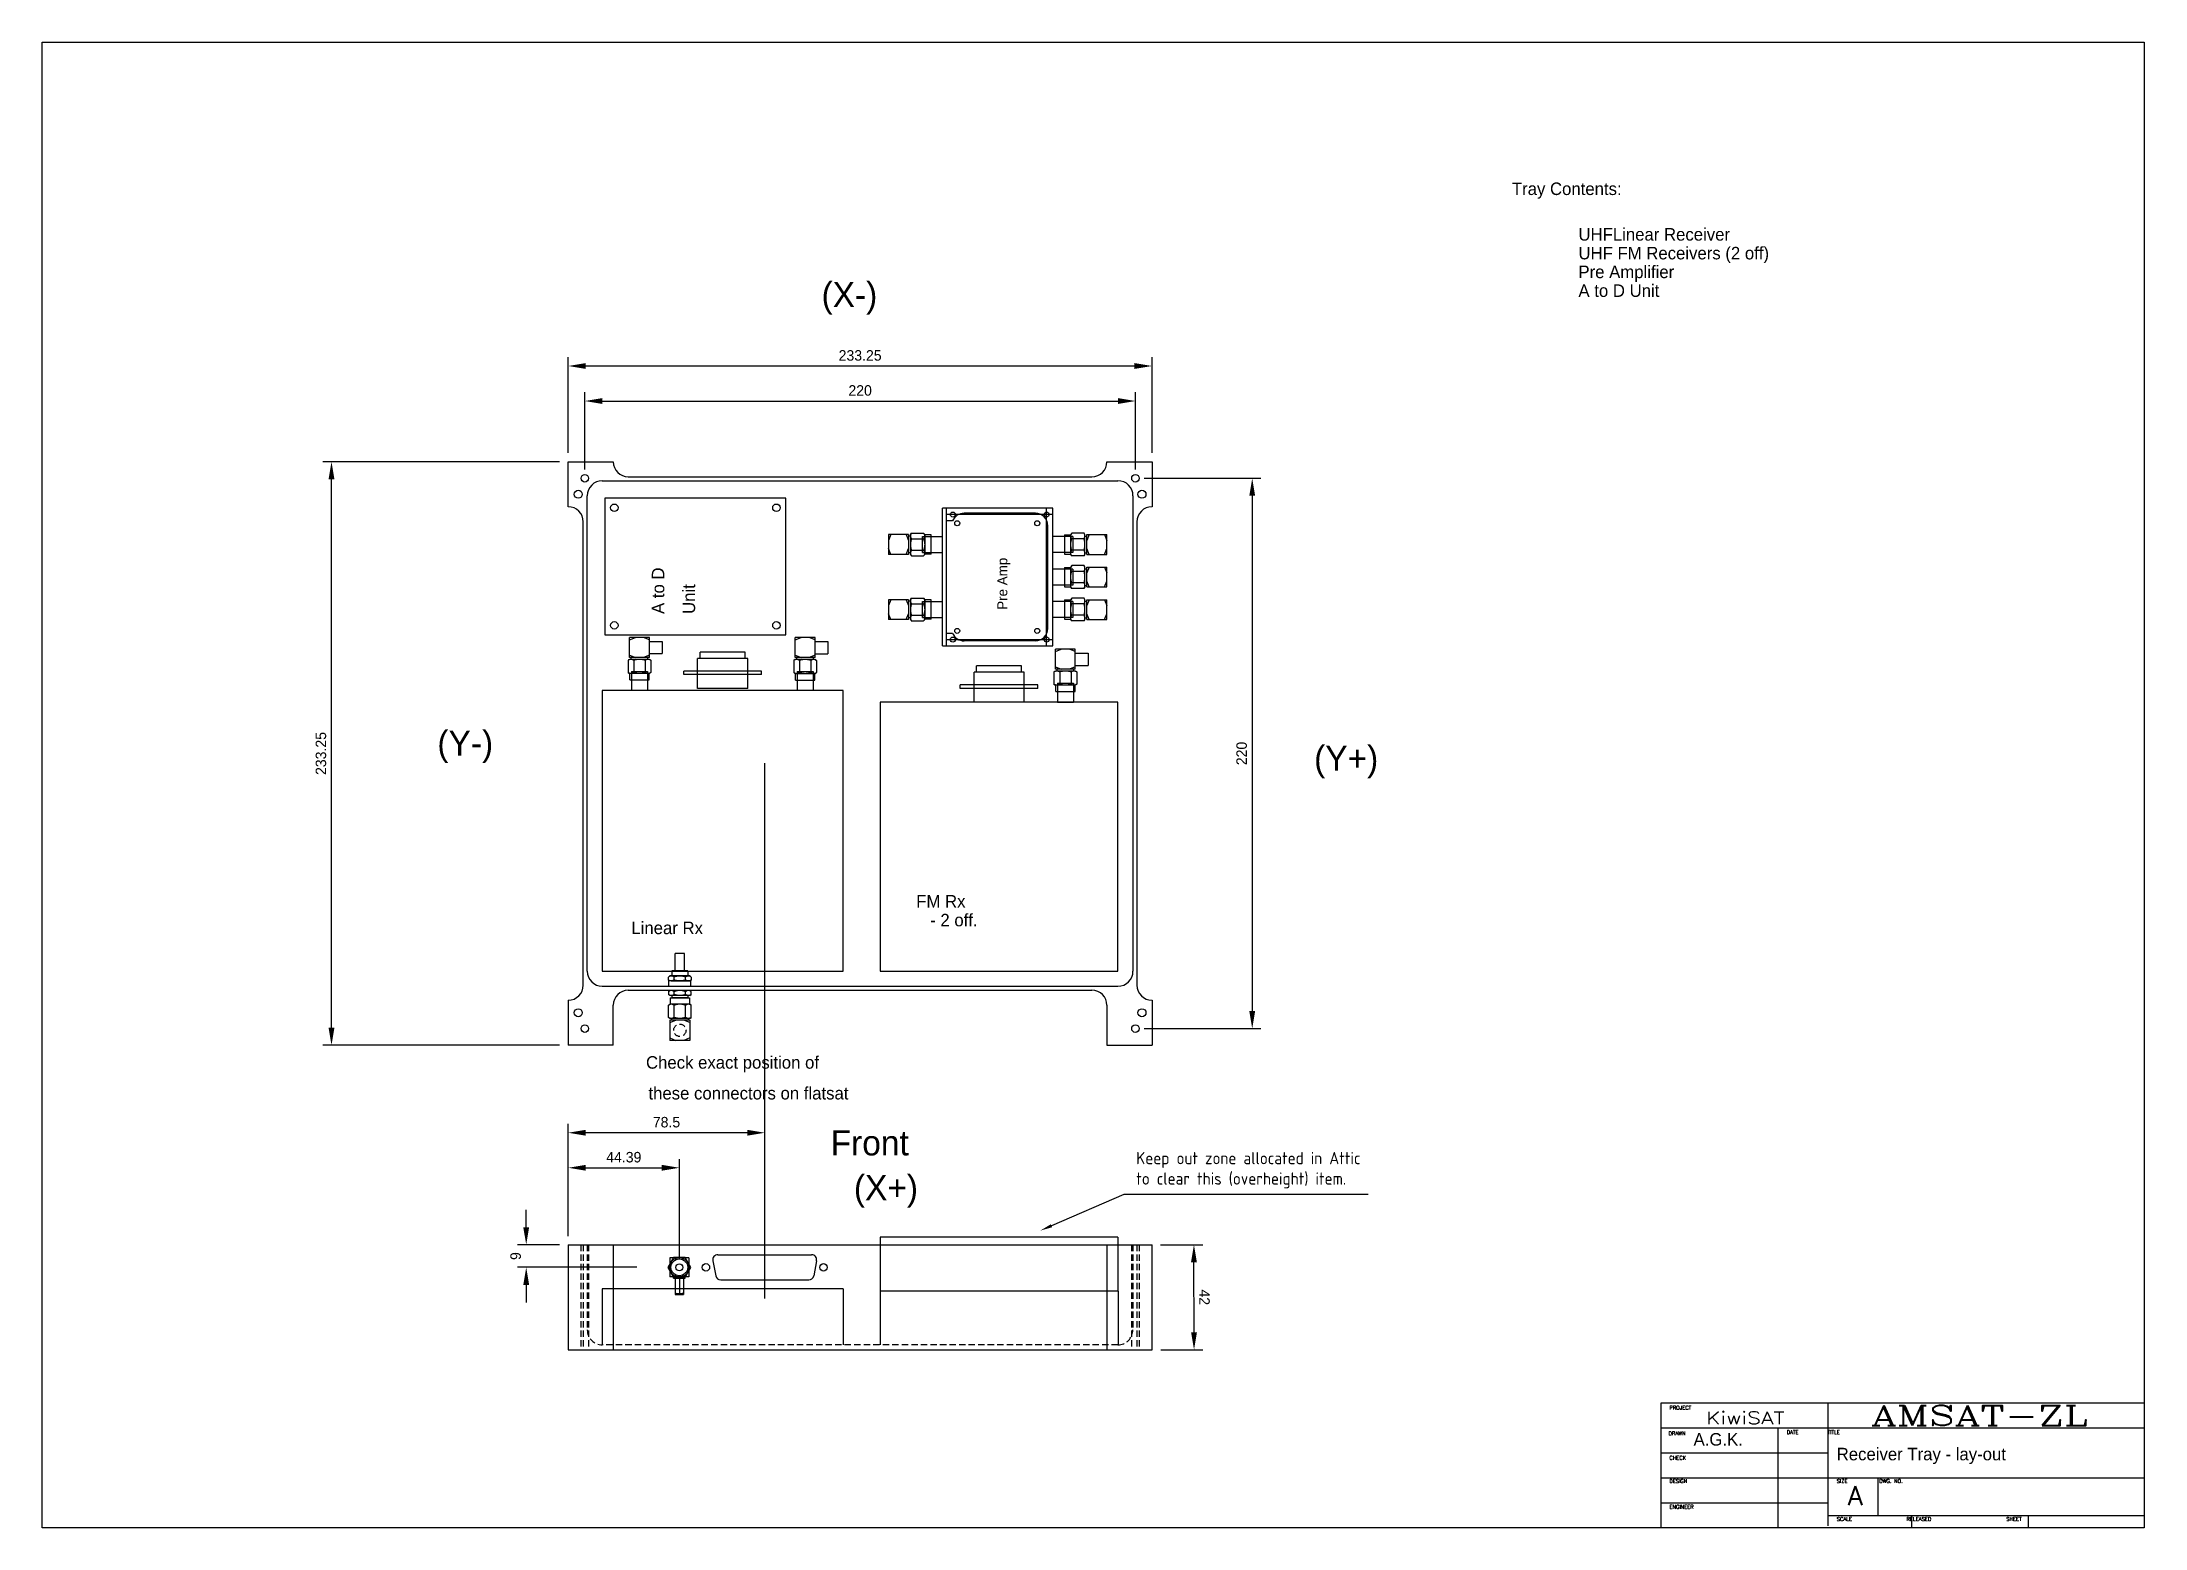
# Model space of a CAD drawing. Header units: millimetres. Extents: x 0 to 840, y 0 to 594.
import ezdxf
from ezdxf.enums import TextEntityAlignment as Align

# ---------------------------------------------------------------- set-up
doc = ezdxf.new("R2010")
doc.units = ezdxf.units.MM
doc.header["$LTSCALE"] = 0.4
doc.header["$PDMODE"] = 3
doc.linetypes.add('HIDDEN', pattern=[9.525, 6.35, -3.175])
doc.layers.add('AM_5', color=3, linetype='Continuous', lineweight=25)
for name, color, linetype in [('BORDER', 7, 'Continuous'), ('HID', 2, 'HIDDEN'), ('OUT', 1, 'Continuous'), ('S1', 7, 'Continuous'), ('S2', 7, 'Continuous'), ('SECT', 4, 'Continuous')]:
    doc.layers.add(name, color=color, linetype=linetype)
doc.styles.add('ACISOTS', font='isocp.shx', dxfattribs={"height": 1})
doc.styles.add('COMPLEX', font='complex', dxfattribs={"width": 1.5, "height": 8})
doc.styles.add('SIMPLEX', font='simplex', dxfattribs={"height": 0.06})
doc.dimstyles.new('A3DIM$0', dxfattribs={"dimscale": 1.4, "dimtxt": 3, "dimasz": 5, "dimexe": 2.5, "dimexo": 2.5, "dimgap": 1.5, "dimtad": 1, "dimtoh": 1, "dimdsep": 46, "dimtxsty": 'Standard', "dimcen": 2, "dimazin": 2, "dimtfac": 1, "dimtofl": 0, "dimtmove": 0, "dimatfit": 3, "dimfxl": 1, "dimarcsym": 0})

msp = doc.modelspace()

# ---------------------------------------------------------------- texts
for s, p in [('Tray Contents:', (587.308, 532.846)), ('UHFLinear Receiver', (613.904, 514.617)), ('UHF FM Receivers (2 off)', (613.904, 507.117)), ('Pre Amplifier', (613.904, 499.617)), ('A to D Unit ', (613.904, 492.117)), ('Check exact position of ', (241.322, 183.6)), ('these connectors on flatsat', (242.305, 171.287)), ('A.G.K.', (659.907, 32.923)), ('Receiver Tray - lay-out', (717.093, 27.038))]:
    msp.add_text(s, height=5).set_placement(p)
at = {"layer": 'BORDER', "style": 'SIMPLEX'}
for s, height, p in [('PROJECT', 1.5, (650.242, 47.333)), ('DRAWN', 1.5, (649.893, 37.066)), ('DATE          TITLE', 1.49999, (697.114, 37.545)), ('CHECK', 1.5, (650.242, 27.278)), ('DESIGN', 1.5, (650.242, 17.986)), ('SIZE           DWG. NO.', 1.49999, (717.113, 17.986)), ('ENGINEER', 1.5, (650.242, 7.702)), ('SCALE                   RELEASED                          SHEET', 1.49999, (717.113, 2.817))]:
    msp.add_text(s, height=height, dxfattribs=at).set_placement(p)
at = {"layer": 'BORDER'}
for s, height, style, width, p in [('KiwiSAT', 5, 'SIMPLEX', 1.3, (680.567, 41.473)), ('AMSAT-ZL', 8, 'COMPLEX', 1.5, (773.985, 40.978))]:
    msp.add_text(s, height=height, dxfattribs=dict(at, style=style, width=width)).set_placement(p, align=Align.CENTER)
at = {"layer": 'BORDER', "style": 'SIMPLEX'}
msp.add_text('A', height=7.62, dxfattribs=at).set_placement((724.476, 9.143), align=Align.CENTER)
at = {"layer": 'OUT'}
for s, p in [('(X-)', (311.462, 488.032)), ('(Y-)', (157.961, 308.773)), ('(Y+)', (508.278, 302.697)), ('Front ', (315.103, 148.928)), ('(X+)', (324.381, 131.034))]:
    msp.add_text(s, height=10, dxfattribs=at).set_placement(p)
at = {"layer": 'SECT'}
for s, height, p in [('Pre Amp', 4, (385.697, 367.038)), ('A to D', 5, (248.632, 365.376)), ('Unit', 5, (260.964, 365.376))]:
    msp.add_text(s, height=height, rotation=90, dxfattribs=at).set_placement(p)
for s, p in [('FM Rx ', (349.296, 248.006)), ('   - 2 off.', (349.296, 240.506)), ('Linear Rx', (235.466, 237.372))]:
    msp.add_text(s, height=5, dxfattribs=at).set_placement(p)

# ---------------------------------------------------------------- blocks, each defined once
blk = doc.blocks.new('*D5')
at = {"layer": 'AM_5', "color": 0, "lineweight": -2}
for p, q in [((206.76, 426.23), (112.15, 426.23)), ((115.65, 199.98), (115.65, 419.23)), ((206.76, 192.98), (112.15, 192.98))]:
    blk.add_line(p, q, dxfattribs=at)
at = {"layer": 'AM_5', "color": 0}
for points in [[(114.48, 419.23), (116.82, 419.23), (115.65, 426.23)], [(114.48, 199.98), (116.82, 199.98), (115.65, 192.98)]]:
    blk.add_solid(points, dxfattribs=at)
at = {"layer": 'Defpoints', "color": 0}
for p in [(115.65, 426.23), (210.26, 426.23), (210.26, 192.98)]:
    blk.add_point(p, dxfattribs=at)
at = {"layer": 'AM_5', "color": 0, "insert": (111.45, 309.6), "char_height": 4.2, "attachment_point": 5, "rotation": 90}
blk.add_mtext('233.25', dxfattribs=at)
blk = doc.blocks.new('*S13')
at = {"layer": 'AM_5', "color": 3}
for p, q in [((432.29, 133.3), (403.35, 120.81)), ((529.82, 133.3), (432.29, 133.3))]:
    blk.add_line(p, q, dxfattribs=at)
blk.add_trace([(403.09, 121.4), (403.6, 120.21), (398.85, 118.86)], dxfattribs=at)
at = {"layer": 'AM_5', "color": 2, "insert": (437.19, 135.75), "char_height": 4.9, "attachment_point": 7, "style": 'ACISOTS'}
blk.add_mtext('Keep out zone allocated in Attic \\Pto clear this (overheight) item.', dxfattribs=at)
blk = doc.blocks.new('*D6')
at = {"layer": 'AM_5', "color": 0, "lineweight": -2}
for p, q in [((210.26, 429.73), (210.26, 468)), ((217.26, 464.5), (436.51, 464.5)), ((443.51, 429.73), (443.51, 468))]:
    blk.add_line(p, q, dxfattribs=at)
at = {"layer": 'AM_5', "color": 0}
for points in [[(217.26, 465.67), (217.26, 463.33), (210.26, 464.5)], [(436.51, 465.67), (436.51, 463.33), (443.51, 464.5)]]:
    blk.add_solid(points, dxfattribs=at)
at = {"layer": 'Defpoints', "color": 0}
for p in [(443.51, 464.5), (210.26, 426.23), (443.51, 426.23)]:
    blk.add_point(p, dxfattribs=at)
at = {"layer": 'AM_5', "color": 0, "insert": (326.88, 468.7), "char_height": 4.2, "attachment_point": 5}
blk.add_mtext('233.25', dxfattribs=at)
blk = doc.blocks.new('*D7')
at = {"layer": 'AM_5', "color": 0, "lineweight": -2}
for p, q in [((210.26, 116.69), (210.26, 147.49)), ((217.26, 143.99), (247.64, 143.99)), ((254.64, 107.69), (254.64, 147.49))]:
    blk.add_line(p, q, dxfattribs=at)
at = {"layer": 'AM_5', "color": 0}
for points in [[(217.26, 145.15), (217.26, 142.82), (210.26, 143.99)], [(247.64, 145.15), (247.64, 142.82), (254.64, 143.99)]]:
    blk.add_solid(points, dxfattribs=at)
at = {"layer": 'Defpoints', "color": 0}
for p in [(254.64, 143.99), (210.26, 113.19), (254.64, 104.19)]:
    blk.add_point(p, dxfattribs=at)
at = {"layer": 'AM_5', "color": 0, "insert": (232.45, 148.19), "char_height": 4.2, "attachment_point": 5}
blk.add_mtext('44.39', dxfattribs=at)
blk = doc.blocks.new('*D8')
at = {"layer": 'AM_5', "color": 0, "lineweight": -2}
for p, q in [((210.26, 116.69), (210.26, 161.49)), ((288.76, 91.74), (288.76, 161.49)), ((281.76, 157.99), (217.26, 157.99))]:
    blk.add_line(p, q, dxfattribs=at)
at = {"layer": 'AM_5', "color": 0}
for points in [[(217.26, 159.15), (217.26, 156.82), (210.26, 157.99)], [(281.76, 159.15), (281.76, 156.82), (288.76, 157.99)]]:
    blk.add_solid(points, dxfattribs=at)
at = {"layer": 'Defpoints', "color": 0}
for p in [(210.26, 157.99), (210.26, 113.19), (288.76, 88.24)]:
    blk.add_point(p, dxfattribs=at)
at = {"layer": 'AM_5', "color": 0, "insert": (249.51, 162.19), "char_height": 4.2, "attachment_point": 5}
blk.add_mtext('78.5', dxfattribs=at)
blk = doc.blocks.new('*D9')
at = {"layer": 'AM_5', "color": 0, "lineweight": -2}
for p, q in [((193.46, 120.19), (193.46, 127.19)), ((206.76, 113.19), (189.96, 113.19)), ((237.65, 104.19), (189.96, 104.19)), ((193.46, 97.19), (193.46, 90.19))]:
    blk.add_line(p, q, dxfattribs=at)
at = {"layer": 'AM_5', "color": 0}
for points in [[(192.29, 120.19), (194.62, 120.19), (193.46, 113.19)], [(192.29, 97.19), (194.62, 97.19), (193.46, 104.19)]]:
    blk.add_solid(points, dxfattribs=at)
at = {"layer": 'Defpoints', "color": 0}
for p in [(210.26, 113.19), (193.46, 104.19), (241.15, 104.19)]:
    blk.add_point(p, dxfattribs=at)
at = {"layer": 'AM_5', "color": 0, "insert": (189.26, 108.69), "char_height": 4.2, "attachment_point": 5, "rotation": 90}
blk.add_mtext('9', dxfattribs=at)
blk = doc.blocks.new('*D10')
at = {"layer": 'AM_5', "color": 0, "lineweight": -2}
for p, q in [((216.88, 423.1), (216.88, 454)), ((436.88, 423.1), (436.88, 454)), ((223.88, 450.5), (429.88, 450.5))]:
    blk.add_line(p, q, dxfattribs=at)
at = {"layer": 'AM_5', "color": 0}
for points in [[(223.88, 451.67), (223.88, 449.33), (216.88, 450.5)], [(429.88, 451.67), (429.88, 449.33), (436.88, 450.5)]]:
    blk.add_solid(points, dxfattribs=at)
at = {"layer": 'Defpoints', "color": 0}
for p in [(436.88, 450.5), (216.88, 419.6), (436.88, 419.6)]:
    blk.add_point(p, dxfattribs=at)
at = {"layer": 'AM_5', "color": 0, "insert": (326.88, 454.7), "char_height": 4.2, "attachment_point": 5}
blk.add_mtext('220', dxfattribs=at)
blk = doc.blocks.new('*D11')
at = {"layer": 'AM_5', "color": 0, "lineweight": -2}
for p, q in [((440.38, 419.6), (487.04, 419.6)), ((483.54, 412.6), (483.54, 206.6)), ((440.38, 199.6), (487.04, 199.6))]:
    blk.add_line(p, q, dxfattribs=at)
at = {"layer": 'AM_5', "color": 0}
for points in [[(482.38, 412.6), (484.71, 412.6), (483.54, 419.6)], [(482.38, 206.6), (484.71, 206.6), (483.54, 199.6)]]:
    blk.add_solid(points, dxfattribs=at)
at = {"layer": 'Defpoints', "color": 0}
for p in [(436.88, 419.6), (436.88, 199.6), (483.54, 199.6)]:
    blk.add_point(p, dxfattribs=at)
at = {"layer": 'AM_5', "color": 0, "insert": (479.34, 309.6), "char_height": 4.2, "attachment_point": 5, "rotation": 90}
blk.add_mtext('220', dxfattribs=at)
blk = doc.blocks.new('*D12')
at = {"layer": 'AM_5', "color": 0, "lineweight": -2}
for p, q in [((446.96, 113.19), (463.76, 113.21)), ((460.3, 78.21), (460.26, 106.21)), ((447.01, 71.19), (463.81, 71.21))]:
    blk.add_line(p, q, dxfattribs=at)
at = {"layer": 'AM_5', "color": 0}
for points in [[(461.43, 106.21), (459.1, 106.2), (460.26, 113.21)], [(461.46, 78.21), (459.13, 78.2), (460.31, 71.21)]]:
    blk.add_solid(points, dxfattribs=at)
at = {"layer": 'Defpoints', "color": 0}
for p in [(443.46, 113.19), (460.26, 113.21), (443.51, 71.19)]:
    blk.add_point(p, dxfattribs=at)
at = {"layer": 'AM_5', "color": 0, "insert": (464.48, 92.21), "char_height": 4.2, "attachment_point": 5, "rotation": 270.06855}
blk.add_mtext('42', dxfattribs=at)

# ---------------------------------------------------------------- dimensions: what is measured, and where the dimension line sits
at = {"layer": 'AM_5'}
for base, p1, p2, picture, middle in [((443.506, 464.501), (210.256, 426.227), (443.506, 426.227), '*D6', (326.881, 468.701)), ((210.256, 157.986), (288.756, 88.241), (210.256, 113.186), '*D8', (249.506, 162.186)), ((254.644, 143.986), (210.256, 113.186), (254.644, 104.186), '*D7', (232.45, 148.186))]:
    dim = msp.add_linear_dim(base=base, p1=p1, p2=p2, dimstyle='A3DIM$0', override={"dimscale": 1.4}, dxfattribs=at)
    dim.commit()
    dim.dimension.update_dxf_attribs({"geometry": picture, "text_midpoint": middle})
for base, p1, p2, angle, picture, middle in [((436.881, 450.501), (216.881, 419.602), (436.881, 419.602), 0, '*D10', (326.881, 454.701)), ((115.65, 426.227), (210.256, 192.977), (210.256, 426.227), 90, '*D5', (111.45, 309.602)), ((483.542, 199.602), (436.881, 419.602), (436.881, 199.602), 90, '*D11', (479.342, 309.602)), ((193.456, 104.186), (210.256, 113.186), (241.151, 104.186), 90, '*D9', (189.256, 108.686))]:
    dim = msp.add_linear_dim(base=base, p1=p1, p2=p2, angle=angle, dimstyle='A3DIM$0', override={"dimscale": 1.4}, dxfattribs=at)
    dim.commit()
    dim.dimension.update_dxf_attribs({"geometry": picture, "text_midpoint": middle})
dim = msp.add_aligned_dim(p1=(443.506, 71.186), p2=(443.456, 113.186), distance=-16.8, dimstyle='A3DIM$0', override={"dimscale": 1.4}, dxfattribs=at)
dim.commit()
dim.dimension.update_dxf_attribs({"geometry": '*D12', "text_midpoint": (464.481, 92.211)})

# ---------------------------------------------------------------- linework, layer by layer
for p, q in [((210.256, 426.227), (228.256, 426.227)), ((210.256, 408.227), (210.256, 426.227)), ((234.256, 420.227), (419.506, 420.227)), ((425.506, 426.227), (443.506, 426.227)), ((443.506, 426.227), (443.506, 408.227)), ((217.856, 222.577), (217.856, 412.627)), ((223.856, 418.627), (429.906, 418.627)), ((435.906, 412.627), (435.906, 222.577)), ((210.256, 408.227), (210.256, 408.227)), ((443.506, 408.227), (443.506, 408.227)), ((216.256, 216.977), (216.256, 402.227)), ((351.806, 389.927), (351.806, 396.327)), ((351.806, 396.327), (359.806, 396.327)), ((355.206, 389.927), (355.206, 396.327)), ((411.906, 396.327), (403.906, 396.327)), ((408.506, 396.327), (408.506, 389.927)), ((411.906, 396.327), (411.906, 389.927)), ((437.506, 402.227), (437.506, 216.977)), ((351.806, 389.927), (359.806, 389.927)), ((411.906, 389.927), (403.906, 389.927)), ((411.906, 383.327), (403.906, 383.327)), ((408.506, 383.327), (408.506, 376.927)), ((411.906, 383.327), (411.906, 376.927)), ((351.806, 363.927), (351.806, 370.327)), ((351.806, 370.327), (359.806, 370.327)), ((355.206, 363.927), (355.206, 370.327)), ((411.906, 376.927), (403.906, 376.927)), ((411.906, 370.327), (403.906, 370.327)), ((408.506, 370.327), (408.506, 363.927)), ((411.906, 370.327), (411.906, 363.927)), ((351.806, 363.927), (359.806, 363.927)), ((411.906, 363.927), (403.906, 363.927)), ((235.508, 342.401), (241.908, 342.401)), ((235.508, 342.401), (235.508, 334.777)), ((235.508, 339.001), (241.908, 339.001)), ((241.908, 342.401), (241.908, 334.777)), ((301.724, 342.359), (308.124, 342.359)), ((301.724, 342.359), (301.724, 334.777)), ((301.724, 338.959), (308.124, 338.959)), ((308.124, 342.359), (308.124, 334.777)), ((405.706, 337.734), (412.106, 337.734)), ((405.706, 337.734), (405.706, 330.077)), ((412.106, 337.734), (412.106, 330.077)), ((405.706, 334.334), (412.106, 334.334)), ((405.706, 330.077), (412.106, 330.077)), ((288.756, 95.586), (288.756, 305.735)), ((256.753, 229.659), (252.953, 229.659)), ((252.953, 222.659), (252.953, 229.659)), ((256.753, 222.659), (256.753, 229.659)), ((250.289, 219.012), (250.289, 220.231)), ((259.253, 218.659), (250.453, 218.659)), ((250.453, 216.459), (250.453, 218.659)), ((251.43, 220.659), (258.805, 220.659)), ((251.43, 218.659), (258.805, 218.659)), ((258.028, 222.659), (251.678, 222.659)), ((251.678, 222.659), (251.678, 220.659)), ((252.571, 219.012), (252.571, 220.231)), ((257.135, 219.012), (257.135, 220.231)), ((258.028, 222.659), (258.028, 220.659)), ((259.253, 216.459), (259.253, 218.659)), ((259.417, 220.231), (259.417, 219.012)), ((210.256, 210.977), (210.256, 192.977)), ((223.856, 216.577), (429.906, 216.577)), ((234.256, 214.977), (419.506, 214.977)), ((250.289, 214.431), (250.289, 213.212)), ((258.805, 212.859), (250.9, 212.859)), ((251.678, 212.859), (251.678, 211.896)), ((258.028, 211.896), (251.678, 211.896)), ((252.571, 213.212), (252.571, 214.431)), ((257.135, 213.212), (257.135, 214.431)), ((258.028, 212.859), (258.028, 211.896)), ((259.417, 213.212), (259.417, 214.431)), ((443.506, 210.977), (443.506, 210.977)), ((443.506, 210.977), (443.506, 192.977)), ((228.256, 192.977), (228.256, 208.977)), ((425.506, 208.977), (425.506, 192.977)), ((228.256, 192.977), (210.256, 192.977)), ((425.506, 192.977), (443.506, 192.977)), ((210.256, 113.186), (210.256, 71.186)), ((210.256, 113.186), (443.506, 113.186)), ((228.256, 113.186), (228.256, 71.186)), ((425.506, 113.186), (425.506, 71.186)), ((443.456, 113.186), (443.456, 71.186)), ((210.256, 106.186), (210.256, 71.186)), ((258.481, 108.031), (250.806, 108.031)), ((250.806, 108.031), (250.806, 100.356)), ((258.481, 108.031), (258.481, 100.356)), ((258.481, 100.356), (250.806, 100.356)), ((252.34, 99.885), (252.34, 100.236)), ((256.948, 99.885), (256.948, 100.236)), ((210.256, 71.186), (443.506, 71.186))]:
    msp.add_line(p, q)
at = {"color": 7, "linetype": 'Continuous'}
for p, q in [((346.262, 397.08), (338.231, 397.08)), ((339.176, 397.08), (338.231, 394.764)), ((338.231, 397.08), (338.231, 389.175)), ((345.317, 397.08), (346.262, 394.764)), ((346.262, 397.08), (346.262, 389.175)), ((346.997, 396.446), (346.262, 396.446)), ((346.997, 397.08), (347.35, 397.691)), ((346.997, 397.08), (346.997, 389.175)), ((347.35, 397.691), (352.244, 397.691)), ((347.35, 395.409), (352.244, 395.409)), ((352.244, 397.691), (352.672, 397.08)), ((352.672, 397.08), (352.672, 389.175)), ((355.206, 397.004), (352.672, 397.004)), ((355.206, 389.251), (355.206, 397.004)), ((408.506, 397.004), (408.506, 389.251)), ((408.506, 397.004), (411.04, 397.004)), ((411.468, 397.691), (411.04, 397.08)), ((411.04, 389.175), (411.04, 397.08)), ((416.362, 397.691), (411.468, 397.691)), ((416.362, 395.409), (411.468, 395.409)), ((416.715, 397.08), (416.362, 397.691)), ((416.715, 389.175), (416.715, 397.08)), ((416.715, 396.446), (417.45, 396.446)), ((418.395, 397.08), (417.45, 394.764)), ((417.45, 389.175), (417.45, 397.08)), ((417.45, 397.08), (425.481, 397.08)), ((424.536, 397.08), (425.481, 394.764)), ((425.481, 389.175), (425.481, 397.08)), ((339.176, 389.175), (338.231, 391.49)), ((346.262, 389.175), (338.231, 389.175)), ((345.317, 389.175), (346.262, 391.49)), ((346.997, 389.808), (346.262, 389.808)), ((346.997, 389.175), (347.35, 388.563)), ((347.35, 390.845), (352.244, 390.845)), ((347.35, 388.563), (352.244, 388.563)), ((352.244, 388.563), (352.672, 389.175)), ((355.206, 389.251), (352.672, 389.251)), ((408.506, 389.251), (411.04, 389.251)), ((411.468, 388.563), (411.04, 389.175)), ((416.362, 390.845), (411.468, 390.845)), ((416.362, 388.563), (411.468, 388.563)), ((416.715, 389.175), (416.362, 388.563)), ((416.715, 389.808), (417.45, 389.808)), ((418.395, 389.175), (417.45, 391.49)), ((417.45, 389.175), (425.481, 389.175)), ((424.536, 389.175), (425.481, 391.49)), ((408.506, 384.004), (408.506, 376.251)), ((408.506, 384.004), (411.04, 384.004)), ((411.468, 384.691), (411.04, 384.08)), ((411.04, 376.175), (411.04, 384.08)), ((416.362, 384.691), (411.468, 384.691)), ((416.362, 382.409), (411.468, 382.409)), ((416.715, 384.08), (416.362, 384.691)), ((416.715, 376.175), (416.715, 384.08)), ((416.715, 383.446), (417.45, 383.446)), ((418.395, 384.08), (417.45, 381.764)), ((417.45, 376.175), (417.45, 384.08)), ((417.45, 384.08), (425.481, 384.08)), ((418.395, 376.175), (417.45, 378.49)), ((424.536, 384.08), (425.481, 381.764)), ((424.536, 376.175), (425.481, 378.49)), ((425.481, 376.175), (425.481, 384.08)), ((346.262, 371.08), (338.231, 371.08)), ((339.176, 371.08), (338.231, 368.764)), ((338.231, 371.08), (338.231, 363.175)), ((345.317, 371.08), (346.262, 368.764)), ((346.262, 371.08), (346.262, 363.175)), ((346.997, 370.446), (346.262, 370.446)), ((346.997, 371.08), (347.35, 371.691)), ((346.997, 371.08), (346.997, 363.175)), ((347.35, 371.691), (352.244, 371.691)), ((352.244, 371.691), (352.672, 371.08)), ((352.672, 371.08), (352.672, 363.175)), ((355.206, 371.004), (352.672, 371.004)), ((355.206, 363.251), (355.206, 371.004)), ((408.506, 376.251), (411.04, 376.251)), ((408.506, 371.004), (408.506, 363.251)), ((408.506, 371.004), (411.04, 371.004)), ((411.468, 375.563), (411.04, 376.175)), ((411.468, 371.691), (411.04, 371.08)), ((411.04, 363.175), (411.04, 371.08)), ((416.362, 377.845), (411.468, 377.845)), ((416.362, 375.563), (411.468, 375.563)), ((416.362, 371.691), (411.468, 371.691)), ((416.715, 376.175), (416.362, 375.563)), ((416.715, 371.08), (416.362, 371.691)), ((416.715, 376.808), (417.45, 376.808)), ((416.715, 363.175), (416.715, 371.08)), ((416.715, 370.446), (417.45, 370.446)), ((417.45, 376.175), (425.481, 376.175)), ((418.395, 371.08), (417.45, 368.764)), ((417.45, 363.175), (417.45, 371.08)), ((417.45, 371.08), (425.481, 371.08)), ((424.536, 371.08), (425.481, 368.764)), ((425.481, 363.175), (425.481, 371.08)), ((339.176, 363.175), (338.231, 365.49)), ((346.262, 363.175), (338.231, 363.175)), ((345.317, 363.175), (346.262, 365.49)), ((346.997, 363.808), (346.262, 363.808)), ((346.997, 363.175), (347.35, 362.563)), ((347.35, 369.409), (352.244, 369.409)), ((347.35, 364.845), (352.244, 364.845)), ((347.35, 362.563), (352.244, 362.563)), ((352.244, 362.563), (352.672, 363.175)), ((355.206, 363.251), (352.672, 363.251)), ((408.506, 363.251), (411.04, 363.251)), ((411.468, 362.563), (411.04, 363.175)), ((416.362, 369.409), (411.468, 369.409)), ((416.362, 364.845), (411.468, 364.845)), ((416.362, 362.563), (411.468, 362.563)), ((416.715, 363.175), (416.362, 362.563)), ((416.715, 363.808), (417.45, 363.808)), ((418.395, 363.175), (417.45, 365.49)), ((417.45, 363.175), (425.481, 363.175)), ((424.536, 363.175), (425.481, 365.49)), ((234.756, 347.945), (234.756, 355.977)), ((242.661, 355.977), (234.756, 355.977)), ((234.756, 355.032), (237.071, 355.977)), ((242.661, 355.032), (240.345, 355.977)), ((242.661, 347.945), (242.661, 355.977)), ((242.661, 354.419), (247.791, 354.419)), ((247.791, 354.419), (247.791, 349.503)), ((300.972, 347.903), (300.972, 355.934)), ((308.877, 355.934), (300.972, 355.934)), ((300.972, 354.989), (303.287, 355.934)), ((308.877, 354.989), (306.562, 355.934)), ((308.877, 347.903), (308.877, 355.934)), ((308.877, 354.376), (314.008, 354.376)), ((314.008, 354.376), (314.008, 349.461)), ((234.756, 347.21), (234.144, 346.857)), ((234.144, 346.857), (234.144, 341.963)), ((234.756, 348.89), (237.071, 347.945)), ((242.661, 347.945), (234.756, 347.945)), ((242.661, 347.21), (234.756, 347.21)), ((235.389, 347.21), (235.389, 347.945)), ((236.426, 346.857), (236.426, 341.963)), ((242.661, 348.89), (240.345, 347.945)), ((240.99, 346.857), (240.99, 341.963)), ((242.027, 347.21), (242.027, 347.945)), ((242.661, 349.503), (247.791, 349.503)), ((242.661, 347.21), (243.272, 346.857)), ((243.272, 346.857), (243.272, 341.963)), ((300.972, 347.168), (300.36, 346.815)), ((300.36, 346.815), (300.36, 341.921)), ((300.972, 348.848), (303.287, 347.903)), ((308.877, 347.903), (300.972, 347.903)), ((308.877, 347.168), (300.972, 347.168)), ((301.605, 347.168), (301.605, 347.903)), ((302.642, 346.815), (302.642, 341.921)), ((308.877, 348.848), (306.562, 347.903)), ((307.206, 346.815), (307.206, 341.921)), ((308.243, 347.168), (308.243, 347.903)), ((308.877, 349.461), (314.008, 349.461)), ((308.877, 347.168), (309.488, 346.815)), ((309.488, 346.815), (309.488, 341.921)), ((404.953, 343.278), (404.953, 351.31)), ((412.858, 351.31), (404.953, 351.31)), ((404.953, 350.365), (407.269, 351.31)), ((412.858, 350.365), (410.543, 351.31)), ((412.858, 343.278), (412.858, 351.31)), ((412.858, 349.752), (417.989, 349.752)), ((412.858, 344.836), (417.989, 344.836)), ((417.989, 349.752), (417.989, 344.836)), ((234.144, 341.963), (234.756, 341.535)), ((242.661, 341.535), (234.756, 341.535)), ((234.832, 339.001), (234.832, 341.535)), ((234.832, 339.001), (242.585, 339.001)), ((242.585, 339.001), (242.585, 341.535)), ((243.272, 341.963), (242.661, 341.535)), ((300.36, 341.921), (300.972, 341.493)), ((308.877, 341.493), (300.972, 341.493)), ((301.048, 338.959), (301.048, 341.493)), ((301.048, 338.959), (308.801, 338.959)), ((308.801, 338.959), (308.801, 341.493)), ((309.488, 341.921), (308.877, 341.493)), ((404.953, 342.544), (404.342, 342.19)), ((404.342, 342.19), (404.342, 337.296)), ((404.342, 337.296), (404.953, 336.868)), ((404.953, 344.223), (407.269, 343.278)), ((412.858, 343.278), (404.953, 343.278)), ((412.858, 342.544), (404.953, 342.544)), ((412.858, 336.868), (404.953, 336.868)), ((405.029, 334.334), (405.029, 336.868)), ((405.587, 342.544), (405.587, 343.278)), ((406.624, 342.19), (406.624, 337.296)), ((412.858, 344.223), (410.543, 343.278)), ((411.188, 342.19), (411.188, 337.296)), ((412.225, 342.544), (412.225, 343.278)), ((412.782, 334.334), (412.782, 336.868)), ((412.858, 342.544), (413.47, 342.19)), ((413.47, 337.296), (412.858, 336.868)), ((413.47, 342.19), (413.47, 337.296)), ((405.029, 334.334), (412.782, 334.334)), ((250.289, 220.231), (250.9, 220.659)), ((250.9, 218.659), (250.289, 219.012)), ((258.805, 220.659), (250.9, 220.659)), ((258.805, 218.659), (250.9, 218.659)), ((259.417, 220.231), (258.805, 220.659)), ((258.805, 218.659), (259.417, 219.012)), ((250.289, 214.431), (250.9, 214.859)), ((250.9, 212.859), (250.289, 213.212)), ((258.805, 214.859), (250.9, 214.859)), ((258.805, 212.859), (250.9, 212.859)), ((250.976, 211.896), (258.729, 211.896)), ((250.976, 211.896), (250.976, 209.362)), ((258.729, 211.896), (258.729, 209.362)), ((259.417, 214.431), (258.805, 214.859)), ((258.805, 212.859), (259.417, 213.212)), ((250.289, 208.934), (250.9, 209.362)), ((250.289, 204.04), (250.289, 208.934)), ((250.9, 203.687), (250.289, 204.04)), ((258.805, 209.362), (250.9, 209.362)), ((258.805, 203.687), (250.9, 203.687)), ((250.9, 202.007), (253.216, 202.952)), ((258.805, 202.952), (250.9, 202.952)), ((250.9, 202.952), (250.9, 194.92)), ((251.534, 203.687), (251.534, 202.952)), ((252.571, 204.04), (252.571, 208.934)), ((258.805, 202.007), (256.49, 202.952)), ((257.135, 204.04), (257.135, 208.934)), ((258.172, 203.687), (258.172, 202.952)), ((259.417, 208.934), (258.805, 209.362)), ((258.805, 203.687), (259.417, 204.04)), ((258.805, 202.952), (258.805, 194.92)), ((259.417, 204.04), (259.417, 208.934)), ((250.9, 195.865), (253.216, 194.92)), ((258.805, 194.92), (250.9, 194.92)), ((258.805, 195.865), (256.49, 194.92))]:
    msp.add_line(p, q, dxfattribs=at)
for points in [[(0, 0), (0, 594), (840, 594), (840, 0), (0, 0)], [(256.924, 100.236), (259.205, 104.186), (256.924, 108.136), (252.363, 108.136), (250.083, 104.186), (252.363, 100.236)]]:
    msp.add_lwpolyline(points, close=True)
for centre, radius in [((216.881, 419.602), 1.5), ((436.881, 419.602), 1.5), ((214.256, 413.227), 1.6), ((439.506, 413.227), 1.6), ((214.256, 205.977), 1.6), ((439.506, 205.977), 1.6), ((216.881, 199.602), 1.5), ((436.881, 199.602), 1.5), ((254.644, 104.186), 3.875)]:
    msp.add_circle(centre, radius)
for centre, start, end in [((234.256, 426.227), 180, 270), ((419.506, 426.227), 270, 0), ((223.856, 412.627), 90, 180), ((429.906, 412.627), 0, 90), ((210.256, 402.227), 0, 90), ((443.506, 402.227), 90, 180), ((223.856, 222.577), 180, 270), ((429.906, 222.577), 270, 0), ((210.256, 216.977), 270, 0), ((234.256, 208.977), 90, 180), ((419.506, 208.977), 0, 90), ((443.506, 216.977), 180, 270)]:
    msp.add_arc(centre, 6, start, end)
for points in [[(346.999, 396.623), (346.997, 396.599), (346.997, 396.575), (346.997, 396.55)], [(416.715, 396.55), (416.715, 396.575), (416.714, 396.599), (416.713, 396.623)], [(346.997, 389.704), (346.997, 389.68), (346.997, 389.655), (346.999, 389.631)], [(416.713, 389.631), (416.714, 389.655), (416.715, 389.68), (416.715, 389.704)], [(416.715, 383.55), (416.715, 383.575), (416.714, 383.599), (416.713, 383.623)], [(346.999, 370.623), (346.997, 370.599), (346.997, 370.575), (346.997, 370.55)], [(416.713, 376.631), (416.714, 376.655), (416.715, 376.68), (416.715, 376.704)], [(416.715, 370.55), (416.715, 370.575), (416.714, 370.599), (416.713, 370.623)], [(346.997, 363.704), (346.997, 363.68), (346.997, 363.655), (346.999, 363.631)], [(416.713, 363.631), (416.714, 363.655), (416.715, 363.68), (416.715, 363.704)], [(235.285, 347.21), (235.261, 347.21), (235.236, 347.21), (235.212, 347.209)], [(242.205, 347.209), (242.18, 347.21), (242.156, 347.21), (242.131, 347.21)], [(301.501, 347.168), (301.477, 347.168), (301.453, 347.168), (301.428, 347.166)], [(308.421, 347.166), (308.396, 347.168), (308.372, 347.168), (308.347, 347.168)], [(405.483, 342.544), (405.459, 342.544), (405.434, 342.543), (405.41, 342.542)], [(412.402, 342.542), (412.378, 342.543), (412.353, 342.544), (412.329, 342.544)], [(251.43, 218.659), (251.406, 218.659), (251.381, 218.66), (251.357, 218.661)], [(258.349, 218.661), (258.325, 218.66), (258.3, 218.659), (258.276, 218.659)], [(251.43, 212.859), (251.406, 212.859), (251.381, 212.86), (251.357, 212.861)], [(258.349, 212.861), (258.325, 212.86), (258.3, 212.859), (258.276, 212.859)], [(251.43, 203.687), (251.406, 203.687), (251.381, 203.687), (251.357, 203.688)], [(258.349, 203.688), (258.325, 203.687), (258.3, 203.687), (258.276, 203.687)]]:
    msp.add_open_spline(points, degree=3, dxfattribs=at)
for points, knots in [([(346.997, 396.55), (346.997, 396.475), (347.007, 396.324), (347.051, 396.098), (347.124, 395.871), (347.223, 395.64), (347.305, 395.487), (347.35, 395.409)], [0, 0, 0, 0, 0.2244326, 0.4527159, 0.689063, 0.9386179, 1.2079223, 1.2079223, 1.2079223, 1.2079223]), ([(347.35, 395.409), (347.304, 395.251), (347.222, 394.942), (347.122, 394.479), (347.051, 394.026), (347.007, 393.576), (346.997, 393.277), (346.997, 393.127)], [0, 0, 0, 0, 0.4923367, 0.9617801, 1.4182325, 1.8685485, 2.316624, 2.316624, 2.316624, 2.316624]), ([(347.053, 396.993), (347.035, 396.921), (347.011, 396.798), (347.001, 396.674), (346.999, 396.623)], [0, 0, 0, 0, 0.2226833, 0.37386135, 0.37386135, 0.37386135, 0.37386135]), ([(347.35, 397.691), (347.305, 397.613), (347.223, 397.461), (347.124, 397.229), (347.074, 397.073), (347.054, 396.995), (347.053, 396.993)], [0, 0, 0, 0, 0.26929584, 0.51891185, 0.75526772, 0.76085427, 0.76085427, 0.76085427, 0.76085427]), ([(352.244, 397.691), (352.299, 397.613), (352.398, 397.46), (352.52, 397.227), (352.607, 397), (352.66, 396.775), (352.672, 396.624), (352.672, 396.55)], [0, 0, 0, 0, 0.2861765, 0.5455921, 0.7862379, 1.0148543, 1.237502, 1.237502, 1.237502, 1.237502]), ([(352.672, 396.55), (352.672, 396.476), (352.66, 396.325), (352.607, 396.1), (352.52, 395.873), (352.398, 395.64), (352.299, 395.487), (352.244, 395.409)], [0, 0, 0, 0, 0.2226892, 0.4513248, 0.6919554, 0.951303, 1.237502, 1.237502, 1.237502, 1.237502]), ([(352.244, 395.409), (352.3, 395.25), (352.401, 394.938), (352.521, 394.473), (352.608, 394.02), (352.661, 393.573), (352.672, 393.275), (352.672, 393.127)], [0, 0, 0, 0, 0.5058749, 0.9820085, 1.4400216, 1.8883718, 2.332646, 2.332646, 2.332646, 2.332646]), ([(411.04, 396.55), (411.04, 396.624), (411.052, 396.775), (411.105, 397), (411.192, 397.227), (411.314, 397.46), (411.413, 397.613), (411.468, 397.691)], [0, 0, 0, 0, 0.2226892, 0.4513248, 0.6919554, 0.951303, 1.237502, 1.237502, 1.237502, 1.237502]), ([(411.468, 395.409), (411.413, 395.487), (411.314, 395.64), (411.192, 395.873), (411.105, 396.1), (411.052, 396.325), (411.04, 396.476), (411.04, 396.55)], [0, 0, 0, 0, 0.2861765, 0.5455921, 0.7862379, 1.0148543, 1.237502, 1.237502, 1.237502, 1.237502]), ([(411.04, 393.127), (411.04, 393.275), (411.051, 393.573), (411.104, 394.021), (411.191, 394.473), (411.311, 394.938), (411.412, 395.25), (411.468, 395.409)], [0, 0, 0, 0, 0.4443566, 0.8927422, 1.3507227, 1.8267305, 2.332646, 2.332646, 2.332646, 2.332646]), ([(416.658, 396.993), (416.658, 396.995), (416.638, 397.073), (416.588, 397.229), (416.488, 397.461), (416.407, 397.613), (416.362, 397.691)], [0, 0, 0, 0, 0.00564927, 0.24199634, 0.49155126, 0.76085568, 0.76085568, 0.76085568, 0.76085568]), ([(416.362, 395.409), (416.407, 395.487), (416.488, 395.64), (416.588, 395.871), (416.661, 396.098), (416.705, 396.324), (416.715, 396.475), (416.715, 396.55)], [0, 0, 0, 0, 0.2692958, 0.5189118, 0.7552677, 0.9835281, 1.2079223, 1.2079223, 1.2079223, 1.2079223]), ([(416.715, 393.127), (416.715, 393.277), (416.705, 393.576), (416.661, 394.026), (416.589, 394.479), (416.49, 394.942), (416.407, 395.251), (416.362, 395.409)], [0, 0, 0, 0, 0.4481518, 0.8985114, 1.3549441, 1.8242713, 2.3166239, 2.3166239, 2.3166239, 2.3166239]), ([(416.713, 396.623), (416.711, 396.674), (416.7, 396.798), (416.677, 396.921), (416.658, 396.993)], [0, 0, 0, 0, 0.15121652, 0.37386013, 0.37386013, 0.37386013, 0.37386013]), ([(346.997, 393.127), (346.997, 392.978), (347.007, 392.678), (347.051, 392.228), (347.122, 391.775), (347.222, 391.313), (347.304, 391.003), (347.35, 390.845)], [0, 0, 0, 0, 0.4481518, 0.8985114, 1.3549441, 1.8242713, 2.3166239, 2.3166239, 2.3166239, 2.3166239]), ([(347.35, 390.845), (347.305, 390.767), (347.223, 390.615), (347.124, 390.383), (347.051, 390.156), (347.007, 389.93), (346.997, 389.779), (346.997, 389.704)], [0, 0, 0, 0, 0.2692958, 0.5189118, 0.7552677, 0.9835281, 1.2079223, 1.2079223, 1.2079223, 1.2079223]), ([(346.999, 389.631), (347.001, 389.581), (347.011, 389.456), (347.035, 389.334), (347.053, 389.262)], [0, 0, 0, 0, 0.15121652, 0.37386013, 0.37386013, 0.37386013, 0.37386013]), ([(347.053, 389.262), (347.054, 389.26), (347.074, 389.182), (347.124, 389.025), (347.223, 388.794), (347.305, 388.641), (347.35, 388.563)], [0, 0, 0, 0, 0.00564927, 0.24199634, 0.49155126, 0.76085568, 0.76085568, 0.76085568, 0.76085568]), ([(352.672, 393.127), (352.672, 392.979), (352.661, 392.681), (352.608, 392.234), (352.521, 391.781), (352.401, 391.316), (352.3, 391.004), (352.244, 390.845)], [0, 0, 0, 0, 0.4443566, 0.8927422, 1.3507227, 1.8267305, 2.332646, 2.332646, 2.332646, 2.332646]), ([(352.244, 390.845), (352.299, 390.767), (352.398, 390.614), (352.52, 390.382), (352.607, 390.154), (352.66, 389.929), (352.672, 389.778), (352.672, 389.704)], [0, 0, 0, 0, 0.2861765, 0.5455921, 0.7862379, 1.0148543, 1.237502, 1.237502, 1.237502, 1.237502]), ([(352.672, 389.704), (352.672, 389.63), (352.66, 389.479), (352.607, 389.254), (352.52, 389.027), (352.398, 388.794), (352.299, 388.641), (352.244, 388.563)], [0, 0, 0, 0, 0.2226892, 0.4513248, 0.6919554, 0.951303, 1.237502, 1.237502, 1.237502, 1.237502]), ([(411.468, 390.845), (411.412, 391.004), (411.311, 391.316), (411.191, 391.781), (411.104, 392.234), (411.051, 392.681), (411.04, 392.979), (411.04, 393.127)], [0, 0, 0, 0, 0.5058749, 0.9820085, 1.4400216, 1.8883718, 2.332646, 2.332646, 2.332646, 2.332646]), ([(411.04, 389.704), (411.04, 389.778), (411.052, 389.929), (411.105, 390.154), (411.192, 390.382), (411.314, 390.614), (411.413, 390.767), (411.468, 390.845)], [0, 0, 0, 0, 0.2226892, 0.4513248, 0.6919554, 0.951303, 1.237502, 1.237502, 1.237502, 1.237502]), ([(411.468, 388.563), (411.413, 388.641), (411.314, 388.794), (411.192, 389.027), (411.105, 389.254), (411.052, 389.479), (411.04, 389.63), (411.04, 389.704)], [0, 0, 0, 0, 0.2861765, 0.5455921, 0.7862379, 1.0148543, 1.237502, 1.237502, 1.237502, 1.237502]), ([(416.362, 390.845), (416.407, 391.003), (416.49, 391.313), (416.589, 391.775), (416.661, 392.228), (416.705, 392.678), (416.715, 392.978), (416.715, 393.127)], [0, 0, 0, 0, 0.4923367, 0.9617801, 1.4182325, 1.8685485, 2.316624, 2.316624, 2.316624, 2.316624]), ([(416.715, 389.704), (416.715, 389.779), (416.705, 389.93), (416.661, 390.156), (416.588, 390.383), (416.488, 390.615), (416.407, 390.767), (416.362, 390.845)], [0, 0, 0, 0, 0.2244326, 0.4527159, 0.689063, 0.9386179, 1.2079223, 1.2079223, 1.2079223, 1.2079223]), ([(416.362, 388.563), (416.407, 388.641), (416.488, 388.794), (416.588, 389.025), (416.638, 389.182), (416.658, 389.26), (416.658, 389.262)], [0, 0, 0, 0, 0.26929584, 0.51891185, 0.75526772, 0.76085427, 0.76085427, 0.76085427, 0.76085427]), ([(416.658, 389.262), (416.677, 389.334), (416.7, 389.456), (416.711, 389.581), (416.713, 389.631)], [0, 0, 0, 0, 0.2226833, 0.37386135, 0.37386135, 0.37386135, 0.37386135]), ([(411.04, 383.55), (411.04, 383.624), (411.052, 383.775), (411.105, 384), (411.192, 384.227), (411.314, 384.46), (411.413, 384.613), (411.468, 384.691)], [0, 0, 0, 0, 0.2226892, 0.4513248, 0.6919554, 0.951303, 1.237502, 1.237502, 1.237502, 1.237502]), ([(411.468, 382.409), (411.413, 382.487), (411.314, 382.64), (411.192, 382.873), (411.105, 383.1), (411.052, 383.325), (411.04, 383.476), (411.04, 383.55)], [0, 0, 0, 0, 0.2861765, 0.5455921, 0.7862379, 1.0148543, 1.237502, 1.237502, 1.237502, 1.237502]), ([(411.04, 380.127), (411.04, 380.275), (411.051, 380.573), (411.104, 381.021), (411.191, 381.473), (411.311, 381.938), (411.412, 382.25), (411.468, 382.409)], [0, 0, 0, 0, 0.4443566, 0.8927422, 1.3507227, 1.8267305, 2.332646, 2.332646, 2.332646, 2.332646]), ([(411.468, 377.845), (411.412, 378.004), (411.311, 378.316), (411.191, 378.781), (411.104, 379.234), (411.051, 379.681), (411.04, 379.979), (411.04, 380.127)], [0, 0, 0, 0, 0.5058749, 0.9820085, 1.4400216, 1.8883718, 2.332646, 2.332646, 2.332646, 2.332646]), ([(416.658, 383.993), (416.658, 383.995), (416.638, 384.073), (416.588, 384.229), (416.488, 384.461), (416.407, 384.613), (416.362, 384.691)], [0, 0, 0, 0, 0.00564927, 0.24199634, 0.49155126, 0.76085568, 0.76085568, 0.76085568, 0.76085568]), ([(416.362, 382.409), (416.407, 382.487), (416.488, 382.64), (416.588, 382.871), (416.661, 383.098), (416.705, 383.324), (416.715, 383.475), (416.715, 383.55)], [0, 0, 0, 0, 0.2692958, 0.5189118, 0.7552677, 0.9835281, 1.2079223, 1.2079223, 1.2079223, 1.2079223]), ([(416.715, 380.127), (416.715, 380.277), (416.705, 380.576), (416.661, 381.026), (416.589, 381.479), (416.49, 381.942), (416.407, 382.251), (416.362, 382.409)], [0, 0, 0, 0, 0.4481518, 0.8985114, 1.3549441, 1.8242713, 2.3166239, 2.3166239, 2.3166239, 2.3166239]), ([(416.362, 377.845), (416.407, 378.003), (416.49, 378.313), (416.589, 378.775), (416.661, 379.228), (416.705, 379.678), (416.715, 379.978), (416.715, 380.127)], [0, 0, 0, 0, 0.4923367, 0.9617801, 1.4182325, 1.8685485, 2.316624, 2.316624, 2.316624, 2.316624]), ([(416.713, 383.623), (416.711, 383.674), (416.7, 383.798), (416.677, 383.921), (416.658, 383.993)], [0, 0, 0, 0, 0.15121652, 0.37386013, 0.37386013, 0.37386013, 0.37386013]), ([(346.997, 370.55), (346.997, 370.475), (347.007, 370.324), (347.051, 370.098), (347.124, 369.871), (347.223, 369.64), (347.305, 369.487), (347.35, 369.409)], [0, 0, 0, 0, 0.2244326, 0.4527159, 0.689063, 0.9386179, 1.2079223, 1.2079223, 1.2079223, 1.2079223]), ([(347.053, 370.993), (347.035, 370.921), (347.011, 370.798), (347.001, 370.674), (346.999, 370.623)], [0, 0, 0, 0, 0.2226833, 0.37386135, 0.37386135, 0.37386135, 0.37386135]), ([(347.35, 371.691), (347.305, 371.613), (347.223, 371.461), (347.124, 371.229), (347.074, 371.073), (347.054, 370.995), (347.053, 370.993)], [0, 0, 0, 0, 0.26929584, 0.51891185, 0.75526772, 0.76085427, 0.76085427, 0.76085427, 0.76085427]), ([(352.244, 371.691), (352.299, 371.613), (352.398, 371.46), (352.52, 371.227), (352.607, 371), (352.66, 370.775), (352.672, 370.624), (352.672, 370.55)], [0, 0, 0, 0, 0.2861765, 0.5455921, 0.7862379, 1.0148543, 1.237502, 1.237502, 1.237502, 1.237502]), ([(352.672, 370.55), (352.672, 370.476), (352.66, 370.325), (352.607, 370.1), (352.52, 369.873), (352.398, 369.64), (352.299, 369.487), (352.244, 369.409)], [0, 0, 0, 0, 0.2226892, 0.4513248, 0.6919554, 0.951303, 1.237502, 1.237502, 1.237502, 1.237502]), ([(411.04, 376.704), (411.04, 376.778), (411.052, 376.929), (411.105, 377.154), (411.192, 377.382), (411.314, 377.614), (411.413, 377.767), (411.468, 377.845)], [0, 0, 0, 0, 0.2226892, 0.4513248, 0.6919554, 0.951303, 1.237502, 1.237502, 1.237502, 1.237502]), ([(411.468, 375.563), (411.413, 375.641), (411.314, 375.794), (411.192, 376.027), (411.105, 376.254), (411.052, 376.479), (411.04, 376.63), (411.04, 376.704)], [0, 0, 0, 0, 0.2861765, 0.5455921, 0.7862379, 1.0148543, 1.237502, 1.237502, 1.237502, 1.237502]), ([(411.04, 370.55), (411.04, 370.624), (411.052, 370.775), (411.105, 371), (411.192, 371.227), (411.314, 371.46), (411.413, 371.613), (411.468, 371.691)], [0, 0, 0, 0, 0.2226892, 0.4513248, 0.6919554, 0.951303, 1.237502, 1.237502, 1.237502, 1.237502]), ([(411.468, 369.409), (411.413, 369.487), (411.314, 369.64), (411.192, 369.873), (411.105, 370.1), (411.052, 370.325), (411.04, 370.476), (411.04, 370.55)], [0, 0, 0, 0, 0.2861765, 0.5455921, 0.7862379, 1.0148543, 1.237502, 1.237502, 1.237502, 1.237502]), ([(416.715, 376.704), (416.715, 376.779), (416.705, 376.93), (416.661, 377.156), (416.588, 377.383), (416.488, 377.615), (416.407, 377.767), (416.362, 377.845)], [0, 0, 0, 0, 0.2244326, 0.4527159, 0.689063, 0.9386179, 1.2079223, 1.2079223, 1.2079223, 1.2079223]), ([(416.362, 375.563), (416.407, 375.641), (416.488, 375.794), (416.588, 376.025), (416.638, 376.182), (416.658, 376.26), (416.658, 376.262)], [0, 0, 0, 0, 0.26929584, 0.51891185, 0.75526772, 0.76085427, 0.76085427, 0.76085427, 0.76085427]), ([(416.658, 370.993), (416.658, 370.995), (416.638, 371.073), (416.588, 371.229), (416.488, 371.461), (416.407, 371.613), (416.362, 371.691)], [0, 0, 0, 0, 0.00564927, 0.24199634, 0.49155126, 0.76085568, 0.76085568, 0.76085568, 0.76085568]), ([(416.362, 369.409), (416.407, 369.487), (416.488, 369.64), (416.588, 369.871), (416.661, 370.098), (416.705, 370.324), (416.715, 370.475), (416.715, 370.55)], [0, 0, 0, 0, 0.2692958, 0.5189118, 0.7552677, 0.9835281, 1.2079223, 1.2079223, 1.2079223, 1.2079223]), ([(416.658, 376.262), (416.677, 376.334), (416.7, 376.456), (416.711, 376.581), (416.713, 376.631)], [0, 0, 0, 0, 0.2226833, 0.37386135, 0.37386135, 0.37386135, 0.37386135]), ([(416.713, 370.623), (416.711, 370.674), (416.7, 370.798), (416.677, 370.921), (416.658, 370.993)], [0, 0, 0, 0, 0.15121652, 0.37386013, 0.37386013, 0.37386013, 0.37386013]), ([(347.35, 369.409), (347.304, 369.251), (347.222, 368.942), (347.122, 368.479), (347.051, 368.026), (347.007, 367.576), (346.997, 367.277), (346.997, 367.127)], [0, 0, 0, 0, 0.4923367, 0.9617801, 1.4182325, 1.8685485, 2.316624, 2.316624, 2.316624, 2.316624]), ([(346.997, 367.127), (346.997, 366.978), (347.007, 366.678), (347.051, 366.228), (347.122, 365.775), (347.222, 365.313), (347.304, 365.003), (347.35, 364.845)], [0, 0, 0, 0, 0.4481518, 0.8985114, 1.3549441, 1.8242713, 2.3166239, 2.3166239, 2.3166239, 2.3166239]), ([(347.35, 364.845), (347.305, 364.767), (347.223, 364.615), (347.124, 364.383), (347.051, 364.156), (347.007, 363.93), (346.997, 363.779), (346.997, 363.704)], [0, 0, 0, 0, 0.2692958, 0.5189118, 0.7552677, 0.9835281, 1.2079223, 1.2079223, 1.2079223, 1.2079223]), ([(346.999, 363.631), (347.001, 363.581), (347.011, 363.456), (347.035, 363.334), (347.053, 363.262)], [0, 0, 0, 0, 0.15121652, 0.37386013, 0.37386013, 0.37386013, 0.37386013]), ([(347.053, 363.262), (347.054, 363.26), (347.074, 363.182), (347.124, 363.025), (347.223, 362.794), (347.305, 362.641), (347.35, 362.563)], [0, 0, 0, 0, 0.00564927, 0.24199634, 0.49155126, 0.76085568, 0.76085568, 0.76085568, 0.76085568]), ([(352.244, 369.409), (352.3, 369.25), (352.401, 368.938), (352.521, 368.473), (352.608, 368.02), (352.661, 367.573), (352.672, 367.275), (352.672, 367.127)], [0, 0, 0, 0, 0.5058749, 0.9820085, 1.4400216, 1.8883718, 2.332646, 2.332646, 2.332646, 2.332646]), ([(352.672, 367.127), (352.672, 366.979), (352.661, 366.681), (352.608, 366.234), (352.521, 365.781), (352.401, 365.316), (352.3, 365.004), (352.244, 364.845)], [0, 0, 0, 0, 0.4443566, 0.8927422, 1.3507227, 1.8267305, 2.332646, 2.332646, 2.332646, 2.332646]), ([(352.244, 364.845), (352.299, 364.767), (352.398, 364.614), (352.52, 364.382), (352.607, 364.154), (352.66, 363.929), (352.672, 363.778), (352.672, 363.704)], [0, 0, 0, 0, 0.2861765, 0.5455921, 0.7862379, 1.0148543, 1.237502, 1.237502, 1.237502, 1.237502]), ([(352.672, 363.704), (352.672, 363.63), (352.66, 363.479), (352.607, 363.254), (352.52, 363.027), (352.398, 362.794), (352.299, 362.641), (352.244, 362.563)], [0, 0, 0, 0, 0.2226892, 0.4513248, 0.6919554, 0.951303, 1.237502, 1.237502, 1.237502, 1.237502]), ([(411.04, 367.127), (411.04, 367.275), (411.051, 367.573), (411.104, 368.021), (411.191, 368.473), (411.311, 368.938), (411.412, 369.25), (411.468, 369.409)], [0, 0, 0, 0, 0.4443566, 0.8927422, 1.3507227, 1.8267305, 2.332646, 2.332646, 2.332646, 2.332646]), ([(411.468, 364.845), (411.412, 365.004), (411.311, 365.316), (411.191, 365.781), (411.104, 366.234), (411.051, 366.681), (411.04, 366.979), (411.04, 367.127)], [0, 0, 0, 0, 0.5058749, 0.9820085, 1.4400216, 1.8883718, 2.332646, 2.332646, 2.332646, 2.332646]), ([(411.04, 363.704), (411.04, 363.778), (411.052, 363.929), (411.105, 364.154), (411.192, 364.382), (411.314, 364.614), (411.413, 364.767), (411.468, 364.845)], [0, 0, 0, 0, 0.2226892, 0.4513248, 0.6919554, 0.951303, 1.237502, 1.237502, 1.237502, 1.237502]), ([(411.468, 362.563), (411.413, 362.641), (411.314, 362.794), (411.192, 363.027), (411.105, 363.254), (411.052, 363.479), (411.04, 363.63), (411.04, 363.704)], [0, 0, 0, 0, 0.2861765, 0.5455921, 0.7862379, 1.0148543, 1.237502, 1.237502, 1.237502, 1.237502]), ([(416.715, 367.127), (416.715, 367.277), (416.705, 367.576), (416.661, 368.026), (416.589, 368.479), (416.49, 368.942), (416.407, 369.251), (416.362, 369.409)], [0, 0, 0, 0, 0.4481518, 0.8985114, 1.3549441, 1.8242713, 2.3166239, 2.3166239, 2.3166239, 2.3166239]), ([(416.362, 364.845), (416.407, 365.003), (416.49, 365.313), (416.589, 365.775), (416.661, 366.228), (416.705, 366.678), (416.715, 366.978), (416.715, 367.127)], [0, 0, 0, 0, 0.4923367, 0.9617801, 1.4182325, 1.8685485, 2.316624, 2.316624, 2.316624, 2.316624]), ([(416.715, 363.704), (416.715, 363.779), (416.705, 363.93), (416.661, 364.156), (416.588, 364.383), (416.488, 364.615), (416.407, 364.767), (416.362, 364.845)], [0, 0, 0, 0, 0.2244326, 0.4527159, 0.689063, 0.9386179, 1.2079223, 1.2079223, 1.2079223, 1.2079223]), ([(416.362, 362.563), (416.407, 362.641), (416.488, 362.794), (416.588, 363.025), (416.638, 363.182), (416.658, 363.26), (416.658, 363.262)], [0, 0, 0, 0, 0.26929584, 0.51891185, 0.75526772, 0.76085427, 0.76085427, 0.76085427, 0.76085427]), ([(416.658, 363.262), (416.677, 363.334), (416.7, 363.456), (416.711, 363.581), (416.713, 363.631)], [0, 0, 0, 0, 0.2226833, 0.37386135, 0.37386135, 0.37386135, 0.37386135]), ([(234.843, 347.154), (234.841, 347.153), (234.763, 347.134), (234.606, 347.084), (234.375, 346.984), (234.222, 346.902), (234.144, 346.857)], [0, 0, 0, 0, 0.00564927, 0.24199634, 0.49155126, 0.76085568, 0.76085568, 0.76085568, 0.76085568]), ([(235.212, 347.209), (235.162, 347.207), (235.037, 347.196), (234.915, 347.172), (234.843, 347.154)], [0, 0, 0, 0, 0.15121652, 0.37386013, 0.37386013, 0.37386013, 0.37386013]), ([(236.426, 346.857), (236.349, 346.902), (236.196, 346.984), (235.964, 347.084), (235.737, 347.156), (235.511, 347.2), (235.36, 347.21), (235.285, 347.21)], [0, 0, 0, 0, 0.2692958, 0.5189118, 0.7552677, 0.9835281, 1.2079223, 1.2079223, 1.2079223, 1.2079223]), ([(238.708, 347.21), (238.559, 347.21), (238.259, 347.201), (237.81, 347.157), (237.356, 347.085), (236.894, 346.986), (236.584, 346.903), (236.426, 346.857)], [0, 0, 0, 0, 0.4481518, 0.8985114, 1.3549441, 1.8242713, 2.3166239, 2.3166239, 2.3166239, 2.3166239]), ([(240.99, 346.857), (240.833, 346.903), (240.523, 346.986), (240.06, 347.085), (239.607, 347.157), (239.157, 347.201), (238.858, 347.21), (238.708, 347.21)], [0, 0, 0, 0, 0.4923367, 0.9617801, 1.4182325, 1.8685485, 2.316624, 2.316624, 2.316624, 2.316624]), ([(242.131, 347.21), (242.056, 347.21), (241.905, 347.2), (241.679, 347.156), (241.452, 347.084), (241.221, 346.984), (241.068, 346.902), (240.99, 346.857)], [0, 0, 0, 0, 0.2244326, 0.4527159, 0.689063, 0.9386179, 1.2079223, 1.2079223, 1.2079223, 1.2079223]), ([(242.574, 347.154), (242.502, 347.172), (242.379, 347.196), (242.255, 347.207), (242.205, 347.209)], [0, 0, 0, 0, 0.2226833, 0.37386135, 0.37386135, 0.37386135, 0.37386135]), ([(243.272, 346.857), (243.194, 346.902), (243.042, 346.984), (242.81, 347.084), (242.654, 347.134), (242.576, 347.153), (242.574, 347.154)], [0, 0, 0, 0, 0.26929584, 0.51891185, 0.75526772, 0.76085427, 0.76085427, 0.76085427, 0.76085427]), ([(301.059, 347.112), (301.057, 347.111), (300.979, 347.091), (300.822, 347.041), (300.591, 346.942), (300.438, 346.86), (300.36, 346.815)], [0, 0, 0, 0, 0.00564927, 0.24199634, 0.49155126, 0.76085568, 0.76085568, 0.76085568, 0.76085568]), ([(301.428, 347.166), (301.378, 347.164), (301.253, 347.154), (301.131, 347.13), (301.059, 347.112)], [0, 0, 0, 0, 0.15121652, 0.37386013, 0.37386013, 0.37386013, 0.37386013]), ([(302.642, 346.815), (302.565, 346.86), (302.412, 346.942), (302.181, 347.041), (301.953, 347.114), (301.727, 347.158), (301.576, 347.168), (301.501, 347.168)], [0, 0, 0, 0, 0.2692958, 0.5189118, 0.7552677, 0.9835281, 1.2079223, 1.2079223, 1.2079223, 1.2079223]), ([(304.924, 347.168), (304.775, 347.168), (304.475, 347.158), (304.026, 347.114), (303.572, 347.043), (303.11, 346.943), (302.8, 346.861), (302.642, 346.815)], [0, 0, 0, 0, 0.4481518, 0.8985114, 1.3549441, 1.8242713, 2.3166239, 2.3166239, 2.3166239, 2.3166239]), ([(307.206, 346.815), (307.049, 346.861), (306.739, 346.943), (306.276, 347.043), (305.823, 347.114), (305.373, 347.158), (305.074, 347.168), (304.924, 347.168)], [0, 0, 0, 0, 0.4923367, 0.9617801, 1.4182325, 1.8685485, 2.316624, 2.316624, 2.316624, 2.316624]), ([(308.347, 347.168), (308.273, 347.168), (308.121, 347.158), (307.896, 347.114), (307.668, 347.041), (307.437, 346.942), (307.284, 346.86), (307.206, 346.815)], [0, 0, 0, 0, 0.2244326, 0.4527159, 0.689063, 0.9386179, 1.2079223, 1.2079223, 1.2079223, 1.2079223]), ([(308.79, 347.112), (308.718, 347.13), (308.595, 347.154), (308.471, 347.164), (308.421, 347.166)], [0, 0, 0, 0, 0.2226833, 0.37386135, 0.37386135, 0.37386135, 0.37386135]), ([(309.488, 346.815), (309.411, 346.86), (309.258, 346.942), (309.026, 347.041), (308.87, 347.091), (308.792, 347.111), (308.79, 347.112)], [0, 0, 0, 0, 0.26929584, 0.51891185, 0.75526772, 0.76085427, 0.76085427, 0.76085427, 0.76085427]), ([(235.285, 341.535), (235.211, 341.535), (235.06, 341.547), (234.835, 341.6), (234.608, 341.688), (234.375, 341.809), (234.222, 341.908), (234.144, 341.963)], [0, 0, 0, 0, 0.2226892, 0.4513248, 0.6919554, 0.951303, 1.237502, 1.237502, 1.237502, 1.237502]), ([(236.426, 341.963), (236.348, 341.908), (236.195, 341.809), (235.963, 341.688), (235.735, 341.6), (235.51, 341.547), (235.36, 341.535), (235.285, 341.535)], [0, 0, 0, 0, 0.2861765, 0.5455921, 0.7862379, 1.0148543, 1.237502, 1.237502, 1.237502, 1.237502]), ([(238.708, 341.535), (238.56, 341.535), (238.262, 341.547), (237.815, 341.599), (237.362, 341.686), (236.897, 341.807), (236.585, 341.907), (236.426, 341.963)], [0, 0, 0, 0, 0.4443566, 0.8927422, 1.3507227, 1.8267305, 2.332646, 2.332646, 2.332646, 2.332646]), ([(240.99, 341.963), (240.831, 341.907), (240.519, 341.807), (240.055, 341.686), (239.602, 341.599), (239.154, 341.547), (238.856, 341.535), (238.708, 341.535)], [0, 0, 0, 0, 0.5058749, 0.9820085, 1.4400216, 1.8883718, 2.332646, 2.332646, 2.332646, 2.332646]), ([(242.131, 341.535), (242.057, 341.535), (241.906, 341.547), (241.681, 341.6), (241.454, 341.688), (241.221, 341.809), (241.068, 341.908), (240.99, 341.963)], [0, 0, 0, 0, 0.2226892, 0.4513248, 0.6919554, 0.951303, 1.237502, 1.237502, 1.237502, 1.237502]), ([(243.272, 341.963), (243.194, 341.908), (243.041, 341.809), (242.809, 341.688), (242.581, 341.6), (242.356, 341.547), (242.205, 341.535), (242.131, 341.535)], [0, 0, 0, 0, 0.2861765, 0.5455921, 0.7862379, 1.0148543, 1.237502, 1.237502, 1.237502, 1.237502]), ([(301.501, 341.493), (301.427, 341.493), (301.277, 341.505), (301.051, 341.558), (300.824, 341.646), (300.591, 341.767), (300.439, 341.866), (300.36, 341.921)], [0, 0, 0, 0, 0.2226892, 0.4513248, 0.6919554, 0.951303, 1.237502, 1.237502, 1.237502, 1.237502]), ([(302.642, 341.921), (302.564, 341.866), (302.411, 341.767), (302.179, 341.645), (301.952, 341.558), (301.726, 341.505), (301.576, 341.493), (301.501, 341.493)], [0, 0, 0, 0, 0.2861765, 0.5455921, 0.7862379, 1.0148543, 1.237502, 1.237502, 1.237502, 1.237502]), ([(304.924, 341.493), (304.776, 341.493), (304.479, 341.504), (304.031, 341.557), (303.578, 341.644), (303.113, 341.764), (302.802, 341.865), (302.642, 341.921)], [0, 0, 0, 0, 0.4443566, 0.8927422, 1.3507227, 1.8267305, 2.332646, 2.332646, 2.332646, 2.332646]), ([(307.206, 341.921), (307.047, 341.865), (306.736, 341.764), (306.271, 341.644), (305.818, 341.557), (305.37, 341.504), (305.073, 341.493), (304.924, 341.493)], [0, 0, 0, 0, 0.5058749, 0.9820085, 1.4400216, 1.8883718, 2.332646, 2.332646, 2.332646, 2.332646]), ([(308.347, 341.493), (308.273, 341.493), (308.122, 341.505), (307.897, 341.558), (307.67, 341.646), (307.437, 341.767), (307.285, 341.866), (307.206, 341.921)], [0, 0, 0, 0, 0.2226892, 0.4513248, 0.6919554, 0.951303, 1.237502, 1.237502, 1.237502, 1.237502]), ([(309.488, 341.921), (309.41, 341.866), (309.257, 341.767), (309.025, 341.645), (308.797, 341.558), (308.572, 341.505), (308.422, 341.493), (308.347, 341.493)], [0, 0, 0, 0, 0.2861765, 0.5455921, 0.7862379, 1.0148543, 1.237502, 1.237502, 1.237502, 1.237502]), ([(405.04, 342.487), (405.039, 342.487), (404.96, 342.467), (404.804, 342.417), (404.572, 342.317), (404.42, 342.235), (404.342, 342.19)], [0, 0, 0, 0, 0.00564927, 0.24199634, 0.49155126, 0.76085568, 0.76085568, 0.76085568, 0.76085568]), ([(405.483, 336.868), (405.409, 336.868), (405.258, 336.88), (405.033, 336.933), (404.806, 337.021), (404.573, 337.142), (404.42, 337.242), (404.342, 337.296)], [0, 0, 0, 0, 0.2226892, 0.4513248, 0.6919554, 0.951303, 1.237502, 1.237502, 1.237502, 1.237502]), ([(405.41, 342.542), (405.359, 342.54), (405.235, 342.529), (405.112, 342.505), (405.04, 342.487)], [0, 0, 0, 0, 0.15121652, 0.37386013, 0.37386013, 0.37386013, 0.37386013]), ([(406.624, 342.19), (406.546, 342.235), (406.394, 342.317), (406.162, 342.417), (405.935, 342.489), (405.709, 342.534), (405.558, 342.544), (405.483, 342.544)], [0, 0, 0, 0, 0.2692958, 0.5189118, 0.7552677, 0.9835281, 1.2079223, 1.2079223, 1.2079223, 1.2079223]), ([(406.624, 337.296), (406.546, 337.242), (406.393, 337.142), (406.16, 337.021), (405.933, 336.933), (405.708, 336.88), (405.557, 336.868), (405.483, 336.868)], [0, 0, 0, 0, 0.2861765, 0.5455921, 0.7862379, 1.0148543, 1.237502, 1.237502, 1.237502, 1.237502]), ([(408.906, 342.544), (408.757, 342.544), (408.457, 342.534), (408.007, 342.49), (407.554, 342.418), (407.092, 342.319), (406.782, 342.236), (406.624, 342.19)], [0, 0, 0, 0, 0.4481518, 0.8985114, 1.3549441, 1.8242713, 2.3166239, 2.3166239, 2.3166239, 2.3166239]), ([(408.906, 336.868), (408.758, 336.868), (408.46, 336.88), (408.013, 336.932), (407.56, 337.019), (407.095, 337.14), (406.783, 337.241), (406.624, 337.296)], [0, 0, 0, 0, 0.4443566, 0.8927422, 1.3507227, 1.8267305, 2.332646, 2.332646, 2.332646, 2.332646]), ([(411.188, 342.19), (411.03, 342.236), (410.72, 342.319), (410.258, 342.418), (409.805, 342.49), (409.355, 342.534), (409.055, 342.544), (408.906, 342.544)], [0, 0, 0, 0, 0.4923367, 0.9617801, 1.4182325, 1.8685485, 2.316624, 2.316624, 2.316624, 2.316624]), ([(411.188, 337.296), (411.029, 337.241), (410.717, 337.14), (410.252, 337.019), (409.799, 336.932), (409.352, 336.88), (409.054, 336.868), (408.906, 336.868)], [0, 0, 0, 0, 0.5058749, 0.9820085, 1.4400216, 1.8883718, 2.332646, 2.332646, 2.332646, 2.332646]), ([(412.329, 342.544), (412.254, 342.544), (412.103, 342.534), (411.877, 342.489), (411.65, 342.417), (411.418, 342.317), (411.266, 342.235), (411.188, 342.19)], [0, 0, 0, 0, 0.2244326, 0.4527159, 0.689063, 0.9386179, 1.2079223, 1.2079223, 1.2079223, 1.2079223]), ([(412.329, 336.868), (412.255, 336.868), (412.104, 336.88), (411.879, 336.933), (411.652, 337.021), (411.419, 337.142), (411.266, 337.242), (411.188, 337.296)], [0, 0, 0, 0, 0.2226892, 0.4513248, 0.6919554, 0.951303, 1.237502, 1.237502, 1.237502, 1.237502]), ([(413.47, 337.296), (413.392, 337.242), (413.239, 337.142), (413.006, 337.021), (412.779, 336.933), (412.554, 336.88), (412.403, 336.868), (412.329, 336.868)], [0, 0, 0, 0, 0.2861765, 0.5455921, 0.7862379, 1.0148543, 1.237502, 1.237502, 1.237502, 1.237502]), ([(412.772, 342.487), (412.7, 342.505), (412.577, 342.529), (412.453, 342.54), (412.402, 342.542)], [0, 0, 0, 0, 0.2226833, 0.37386135, 0.37386135, 0.37386135, 0.37386135]), ([(413.47, 342.19), (413.392, 342.235), (413.239, 342.317), (413.008, 342.417), (412.852, 342.467), (412.773, 342.487), (412.772, 342.487)], [0, 0, 0, 0, 0.26929584, 0.51891185, 0.75526772, 0.76085427, 0.76085427, 0.76085427, 0.76085427]), ([(251.43, 220.659), (251.356, 220.659), (251.205, 220.647), (250.98, 220.594), (250.753, 220.506), (250.52, 220.385), (250.367, 220.286), (250.289, 220.231)], [0, 0, 0, 0, 0.2226892, 0.4513248, 0.6919554, 0.951303, 1.237502, 1.237502, 1.237502, 1.237502]), ([(250.987, 218.716), (250.986, 218.716), (250.907, 218.736), (250.751, 218.786), (250.519, 218.886), (250.367, 218.967), (250.289, 219.012)], [0, 0, 0, 0, 0.00564927, 0.24199634, 0.49155126, 0.76085568, 0.76085568, 0.76085568, 0.76085568]), ([(251.357, 218.661), (251.306, 218.663), (251.182, 218.674), (251.059, 218.697), (250.987, 218.716)], [0, 0, 0, 0, 0.15121652, 0.37386013, 0.37386013, 0.37386013, 0.37386013]), ([(252.571, 220.231), (252.493, 220.286), (252.34, 220.385), (252.107, 220.506), (251.88, 220.594), (251.655, 220.647), (251.504, 220.659), (251.43, 220.659)], [0, 0, 0, 0, 0.2861765, 0.5455921, 0.7862379, 1.0148543, 1.237502, 1.237502, 1.237502, 1.237502]), ([(252.571, 219.012), (252.493, 218.967), (252.34, 218.886), (252.109, 218.786), (251.882, 218.713), (251.656, 218.669), (251.505, 218.659), (251.43, 218.659)], [0, 0, 0, 0, 0.2692958, 0.5189118, 0.7552677, 0.9835281, 1.2079223, 1.2079223, 1.2079223, 1.2079223]), ([(254.853, 220.659), (254.705, 220.659), (254.407, 220.647), (253.96, 220.595), (253.507, 220.508), (253.042, 220.387), (252.73, 220.287), (252.571, 220.231)], [0, 0, 0, 0, 0.4443566, 0.8927422, 1.3507227, 1.8267305, 2.332646, 2.332646, 2.332646, 2.332646]), ([(254.853, 218.659), (254.704, 218.659), (254.404, 218.669), (253.954, 218.713), (253.501, 218.785), (253.038, 218.884), (252.729, 218.967), (252.571, 219.012)], [0, 0, 0, 0, 0.4481518, 0.8985114, 1.3549441, 1.8242713, 2.3166239, 2.3166239, 2.3166239, 2.3166239]), ([(257.135, 220.231), (256.976, 220.287), (256.664, 220.387), (256.199, 220.508), (255.746, 220.595), (255.299, 220.647), (255.001, 220.659), (254.853, 220.659)], [0, 0, 0, 0, 0.5058749, 0.9820085, 1.4400216, 1.8883718, 2.332646, 2.332646, 2.332646, 2.332646]), ([(257.135, 219.012), (256.977, 218.967), (256.667, 218.884), (256.205, 218.785), (255.752, 218.713), (255.302, 218.669), (255.002, 218.659), (254.853, 218.659)], [0, 0, 0, 0, 0.4923367, 0.9617801, 1.4182325, 1.8685485, 2.316624, 2.316624, 2.316624, 2.316624]), ([(258.276, 220.659), (258.202, 220.659), (258.051, 220.647), (257.826, 220.594), (257.599, 220.506), (257.366, 220.385), (257.213, 220.286), (257.135, 220.231)], [0, 0, 0, 0, 0.2226892, 0.4513248, 0.6919554, 0.951303, 1.237502, 1.237502, 1.237502, 1.237502]), ([(258.276, 218.659), (258.201, 218.659), (258.05, 218.669), (257.824, 218.713), (257.597, 218.786), (257.365, 218.886), (257.213, 218.967), (257.135, 219.012)], [0, 0, 0, 0, 0.2244326, 0.4527159, 0.689063, 0.9386179, 1.2079223, 1.2079223, 1.2079223, 1.2079223]), ([(259.417, 220.231), (259.339, 220.286), (259.186, 220.385), (258.953, 220.506), (258.726, 220.594), (258.501, 220.647), (258.35, 220.659), (258.276, 220.659)], [0, 0, 0, 0, 0.2861765, 0.5455921, 0.7862379, 1.0148543, 1.237502, 1.237502, 1.237502, 1.237502]), ([(258.718, 218.716), (258.647, 218.697), (258.524, 218.674), (258.4, 218.663), (258.349, 218.661)], [0, 0, 0, 0, 0.2226833, 0.37386135, 0.37386135, 0.37386135, 0.37386135]), ([(259.417, 219.012), (259.339, 218.967), (259.186, 218.886), (258.955, 218.786), (258.798, 218.736), (258.72, 218.716), (258.718, 218.716)], [0, 0, 0, 0, 0.26929584, 0.51891185, 0.75526772, 0.76085427, 0.76085427, 0.76085427, 0.76085427]), ([(251.43, 214.859), (251.356, 214.859), (251.205, 214.847), (250.98, 214.794), (250.753, 214.706), (250.52, 214.585), (250.367, 214.486), (250.289, 214.431)], [0, 0, 0, 0, 0.2226892, 0.4513248, 0.6919554, 0.951303, 1.237502, 1.237502, 1.237502, 1.237502]), ([(250.987, 212.916), (250.986, 212.916), (250.907, 212.936), (250.751, 212.986), (250.519, 213.086), (250.367, 213.167), (250.289, 213.212)], [0, 0, 0, 0, 0.00564927, 0.24199634, 0.49155126, 0.76085568, 0.76085568, 0.76085568, 0.76085568]), ([(251.357, 212.861), (251.306, 212.863), (251.182, 212.874), (251.059, 212.897), (250.987, 212.916)], [0, 0, 0, 0, 0.15121652, 0.37386013, 0.37386013, 0.37386013, 0.37386013]), ([(252.571, 214.431), (252.493, 214.486), (252.34, 214.585), (252.107, 214.706), (251.88, 214.794), (251.655, 214.847), (251.504, 214.859), (251.43, 214.859)], [0, 0, 0, 0, 0.2861765, 0.5455921, 0.7862379, 1.0148543, 1.237502, 1.237502, 1.237502, 1.237502]), ([(252.571, 213.212), (252.493, 213.167), (252.34, 213.086), (252.109, 212.986), (251.882, 212.913), (251.656, 212.869), (251.505, 212.859), (251.43, 212.859)], [0, 0, 0, 0, 0.2692958, 0.5189118, 0.7552677, 0.9835281, 1.2079223, 1.2079223, 1.2079223, 1.2079223]), ([(254.853, 214.859), (254.705, 214.859), (254.407, 214.847), (253.96, 214.795), (253.507, 214.708), (253.042, 214.587), (252.73, 214.487), (252.571, 214.431)], [0, 0, 0, 0, 0.4443566, 0.8927422, 1.3507227, 1.8267305, 2.332646, 2.332646, 2.332646, 2.332646]), ([(254.853, 212.859), (254.704, 212.859), (254.404, 212.869), (253.954, 212.913), (253.501, 212.985), (253.038, 213.084), (252.729, 213.167), (252.571, 213.212)], [0, 0, 0, 0, 0.4481518, 0.8985114, 1.3549441, 1.8242713, 2.3166239, 2.3166239, 2.3166239, 2.3166239]), ([(257.135, 214.431), (256.976, 214.487), (256.664, 214.587), (256.199, 214.708), (255.746, 214.795), (255.299, 214.847), (255.001, 214.859), (254.853, 214.859)], [0, 0, 0, 0, 0.5058749, 0.9820085, 1.4400216, 1.8883718, 2.332646, 2.332646, 2.332646, 2.332646]), ([(257.135, 213.212), (256.977, 213.167), (256.667, 213.084), (256.205, 212.985), (255.752, 212.913), (255.302, 212.869), (255.002, 212.859), (254.853, 212.859)], [0, 0, 0, 0, 0.4923367, 0.9617801, 1.4182325, 1.8685485, 2.316624, 2.316624, 2.316624, 2.316624]), ([(258.276, 214.859), (258.202, 214.859), (258.051, 214.847), (257.826, 214.794), (257.599, 214.706), (257.366, 214.585), (257.213, 214.486), (257.135, 214.431)], [0, 0, 0, 0, 0.2226892, 0.4513248, 0.6919554, 0.951303, 1.237502, 1.237502, 1.237502, 1.237502]), ([(258.276, 212.859), (258.201, 212.859), (258.05, 212.869), (257.824, 212.913), (257.597, 212.986), (257.365, 213.086), (257.213, 213.167), (257.135, 213.212)], [0, 0, 0, 0, 0.2244326, 0.4527159, 0.689063, 0.9386179, 1.2079223, 1.2079223, 1.2079223, 1.2079223]), ([(259.417, 214.431), (259.339, 214.486), (259.186, 214.585), (258.953, 214.706), (258.726, 214.794), (258.501, 214.847), (258.35, 214.859), (258.276, 214.859)], [0, 0, 0, 0, 0.2861765, 0.5455921, 0.7862379, 1.0148543, 1.237502, 1.237502, 1.237502, 1.237502]), ([(258.718, 212.916), (258.647, 212.897), (258.524, 212.874), (258.4, 212.863), (258.349, 212.861)], [0, 0, 0, 0, 0.2226833, 0.37386135, 0.37386135, 0.37386135, 0.37386135]), ([(259.417, 213.212), (259.339, 213.167), (259.186, 213.086), (258.955, 212.986), (258.798, 212.936), (258.72, 212.916), (258.718, 212.916)], [0, 0, 0, 0, 0.26929584, 0.51891185, 0.75526772, 0.76085427, 0.76085427, 0.76085427, 0.76085427]), ([(251.43, 209.362), (251.356, 209.362), (251.205, 209.35), (250.98, 209.297), (250.753, 209.209), (250.52, 209.088), (250.367, 208.989), (250.289, 208.934)], [0, 0, 0, 0, 0.2226892, 0.4513248, 0.6919554, 0.951303, 1.237502, 1.237502, 1.237502, 1.237502]), ([(250.987, 203.743), (250.986, 203.744), (250.907, 203.763), (250.751, 203.813), (250.519, 203.913), (250.367, 203.995), (250.289, 204.04)], [0, 0, 0, 0, 0.00564927, 0.24199634, 0.49155126, 0.76085568, 0.76085568, 0.76085568, 0.76085568]), ([(251.357, 203.688), (251.306, 203.69), (251.182, 203.701), (251.059, 203.725), (250.987, 203.743)], [0, 0, 0, 0, 0.15121652, 0.37386013, 0.37386013, 0.37386013, 0.37386013]), ([(252.571, 208.934), (252.493, 208.989), (252.34, 209.088), (252.107, 209.209), (251.88, 209.297), (251.655, 209.35), (251.504, 209.362), (251.43, 209.362)], [0, 0, 0, 0, 0.2861765, 0.5455921, 0.7862379, 1.0148543, 1.237502, 1.237502, 1.237502, 1.237502]), ([(252.571, 204.04), (252.493, 203.995), (252.34, 203.913), (252.109, 203.813), (251.882, 203.741), (251.656, 203.697), (251.505, 203.687), (251.43, 203.687)], [0, 0, 0, 0, 0.2692958, 0.5189118, 0.7552677, 0.9835281, 1.2079223, 1.2079223, 1.2079223, 1.2079223]), ([(254.853, 209.362), (254.705, 209.362), (254.407, 209.35), (253.96, 209.298), (253.507, 209.211), (253.042, 209.09), (252.73, 208.99), (252.571, 208.934)], [0, 0, 0, 0, 0.4443566, 0.8927422, 1.3507227, 1.8267305, 2.332646, 2.332646, 2.332646, 2.332646]), ([(254.853, 203.687), (254.704, 203.687), (254.404, 203.696), (253.954, 203.74), (253.501, 203.812), (253.038, 203.912), (252.729, 203.994), (252.571, 204.04)], [0, 0, 0, 0, 0.4481518, 0.8985114, 1.3549441, 1.8242713, 2.3166239, 2.3166239, 2.3166239, 2.3166239]), ([(257.135, 208.934), (256.976, 208.99), (256.664, 209.09), (256.199, 209.211), (255.746, 209.298), (255.299, 209.35), (255.001, 209.362), (254.853, 209.362)], [0, 0, 0, 0, 0.5058749, 0.9820085, 1.4400216, 1.8883718, 2.332646, 2.332646, 2.332646, 2.332646]), ([(257.135, 204.04), (256.977, 203.994), (256.667, 203.912), (256.205, 203.812), (255.752, 203.74), (255.302, 203.696), (255.002, 203.687), (254.853, 203.687)], [0, 0, 0, 0, 0.4923367, 0.9617801, 1.4182325, 1.8685485, 2.316624, 2.316624, 2.316624, 2.316624]), ([(258.276, 209.362), (258.202, 209.362), (258.051, 209.35), (257.826, 209.297), (257.599, 209.209), (257.366, 209.088), (257.213, 208.989), (257.135, 208.934)], [0, 0, 0, 0, 0.2226892, 0.4513248, 0.6919554, 0.951303, 1.237502, 1.237502, 1.237502, 1.237502]), ([(258.276, 203.687), (258.201, 203.687), (258.05, 203.697), (257.824, 203.741), (257.597, 203.813), (257.365, 203.913), (257.213, 203.995), (257.135, 204.04)], [0, 0, 0, 0, 0.2244326, 0.4527159, 0.689063, 0.9386179, 1.2079223, 1.2079223, 1.2079223, 1.2079223]), ([(259.417, 208.934), (259.339, 208.989), (259.186, 209.088), (258.953, 209.209), (258.726, 209.297), (258.501, 209.35), (258.35, 209.362), (258.276, 209.362)], [0, 0, 0, 0, 0.2861765, 0.5455921, 0.7862379, 1.0148543, 1.237502, 1.237502, 1.237502, 1.237502]), ([(258.718, 203.743), (258.647, 203.725), (258.524, 203.701), (258.4, 203.69), (258.349, 203.688)], [0, 0, 0, 0, 0.2226833, 0.37386135, 0.37386135, 0.37386135, 0.37386135]), ([(259.417, 204.04), (259.339, 203.995), (259.186, 203.913), (258.955, 203.813), (258.798, 203.763), (258.72, 203.744), (258.718, 203.743)], [0, 0, 0, 0, 0.26929584, 0.51891185, 0.75526772, 0.76085427, 0.76085427, 0.76085427, 0.76085427])]:
    msp.add_open_spline(points, degree=3, knots=knots, dxfattribs=at)
at = {"layer": 'BORDER'}
for p, q in [((646.925, 50), (840.257, 50)), ((646.925, 0), (646.925, 50)), ((713.591, 50), (713.591, 0.853)), ((646.925, 40), (840.159, 40)), ((693.591, 40), (693.591, 0.374)), ((646.925, 30), (713.591, 30)), ((646.925, 20), (840.159, 20)), ((733.591, 20), (733.591, 5)), ((646.925, 10), (713.591, 10)), ((713.591, 5), (840.159, 5)), ((746.924, 5), (746.924, 0)), ((793.591, 5), (793.591, 0))]:
    msp.add_line(p, q, dxfattribs=at)
at = {"layer": 'HID'}
for p, q in [((215.331, 113.186), (215.331, 71.186)), ((216.256, 113.186), (216.256, 71.186)), ((217.856, 113.186), (217.856, 79.186)), ((218.331, 113.186), (218.331, 71.186)), ((435.331, 113.186), (435.331, 71.186)), ((435.856, 113.186), (435.856, 79.186)), ((437.456, 113.186), (437.456, 71.186)), ((438.331, 113.186), (438.331, 71.186)), ((429.906, 73.186), (223.856, 73.186))]:
    msp.add_line(p, q, dxfattribs=at)
msp.add_circle((254.853, 198.936), 2.458, dxfattribs=at)
for centre, start, end in [((223.856, 79.186), 180, 270), ((429.856, 79.186), 270, 0)]:
    msp.add_arc(centre, 6, start, end, dxfattribs=at)
at = {"layer": 'OUT'}
for p, q in [((268.041, 106.81), (269.191, 100.81)), ((268.041, 106.81), (269.191, 100.81)), ((270.006, 109.186), (307.506, 109.186)), ((270.006, 109.186), (307.506, 109.186)), ((309.47, 106.81), (308.32, 100.81)), ((309.47, 106.81), (308.32, 100.81)), ((271.156, 99.186), (306.356, 99.186)), ((271.156, 99.186), (306.356, 99.186))]:
    msp.add_line(p, q, dxfattribs=at)
for centre in [(265.256, 104.186), (265.256, 104.186), (312.256, 104.186), (312.256, 104.186)]:
    msp.add_circle(centre, 1.5, dxfattribs=at)
for centre, start, end in [((270.006, 107.186), 90, 190.850105), ((270.006, 107.186), 90, 190.850105), ((307.506, 107.186), 349.149895, 90), ((307.506, 107.186), 349.149895, 90), ((271.156, 101.186), 190.850105, 270), ((271.156, 101.186), 190.850105, 270), ((306.356, 101.186), 270, 349.149895), ((306.356, 101.186), 270, 349.149895)]:
    msp.add_arc(centre, 2, start, end, dxfattribs=at)
at = {"layer": 'S1'}
for p, q in [((253.005, 99.885), (253.005, 93.331)), ((253.343, 93.729), (253.005, 94.067)), ((253.005, 93.331), (256.282, 93.331)), ((253.343, 93.729), (255.944, 93.729)), ((254.644, 99.885), (254.644, 93.331)), ((255.944, 93.729), (256.282, 94.067)), ((256.282, 99.885), (256.282, 93.331))]:
    msp.add_line(p, q, dxfattribs=at)
at = {"layer": 'S2'}
for p, q in [((281.953, 347.61), (261.959, 347.61)), ((261.959, 335.61), (261.959, 347.61)), ((280.953, 350.11), (262.959, 350.11)), ((262.959, 347.61), (262.959, 350.11)), ((280.953, 347.61), (280.953, 350.11)), ((281.953, 335.61), (281.953, 347.61)), ((391.403, 344.577), (373.409, 344.577)), ((373.409, 342.077), (373.409, 344.577)), ((391.403, 342.077), (391.403, 344.577)), ((287.456, 342.51), (256.456, 342.51)), ((256.456, 341.11), (256.456, 342.51)), ((287.456, 341.11), (256.456, 341.11)), ((287.456, 341.11), (287.456, 342.51)), ((397.906, 336.977), (366.906, 336.977)), ((366.906, 335.577), (366.906, 336.977)), ((392.403, 342.077), (372.409, 342.077)), ((372.409, 330.077), (372.409, 342.077)), ((392.403, 330.077), (392.403, 342.077)), ((397.906, 335.577), (397.906, 336.977)), ((281.953, 335.61), (261.959, 335.61)), ((397.906, 335.577), (366.906, 335.577)), ((392.403, 330.077), (372.409, 330.077)), ((252.34, 99.885), (256.948, 99.885))]:
    msp.add_line(p, q, dxfattribs=at)
at = {"layer": 'SECT'}
for p, q in [((403.906, 407.627), (359.806, 407.627)), ((359.806, 352.627), (359.806, 407.627)), ((361.406, 352.627), (361.406, 407.627)), ((403.906, 405.127), (361.406, 405.127)), ((396.906, 405.627), (368.406, 405.627)), ((401.406, 352.627), (401.406, 407.627)), ((403.906, 352.627), (403.906, 407.627)), ((363.823, 402.627), (361.406, 402.627)), ((401.906, 359.627), (401.906, 400.627)), ((363.823, 357.627), (361.406, 357.627)), ((361.406, 355.127), (403.906, 355.127)), ((396.906, 354.627), (368.406, 354.627)), ((359.806, 352.627), (403.906, 352.627)), ((429.906, 330.077), (334.906, 330.077)), ((334.906, 330.077), (334.906, 222.577)), ((429.906, 222.577), (429.906, 330.077)), ((334.906, 222.577), (429.906, 222.577)), ((334.898, 116.186), (334.898, 73.186)), ((429.898, 116.186), (334.898, 116.186)), ((429.898, 116.186), (430.007, 73.186)), ((223.856, 95.586), (223.856, 73.186)), ((320.056, 95.586), (223.856, 95.586)), ((320.056, 95.586), (320.056, 73.186)), ((429.898, 94.686), (334.898, 94.686))]:
    msp.add_line(p, q, dxfattribs=at)
for points in [[(297.246, 357.017), (297.246, 411.627), (224.856, 411.627), (224.856, 357.017)], [(223.856, 222.577), (320.056, 222.577), (320.056, 334.777), (223.856, 334.777)]]:
    msp.add_lwpolyline(points, close=True, dxfattribs=at)
for centre, radius in [((228.666, 407.817), 1.5), ((293.436, 407.817), 1.5), ((363.906, 405.127), 1), ((401.406, 405.127), 1), ((365.656, 401.627), 1), ((397.656, 401.627), 1), ((228.666, 360.827), 1.5), ((293.436, 360.827), 1.5), ((363.906, 355.127), 1), ((365.656, 358.627), 1), ((397.656, 358.627), 1), ((401.406, 355.127), 1), ((254.644, 104.186), 3.875), ((254.644, 104.186), 3.367), ((254.644, 104.186), 1.374)]:
    msp.add_circle(centre, radius, dxfattribs=at)
for centre, start, end in [((368.406, 400.627), 90, 156.421822), ((396.906, 400.627), 0, 90), ((368.406, 359.627), 203.578178, 270), ((396.906, 359.627), 270, 0), ((396.906, 359.627), 301.533815, 326.098738)]:
    msp.add_arc(centre, 5, start, end, dxfattribs=at)

# ---------------------------------------------------------------- block references
at = {"layer": 'AM_5'}
msp.add_blockref('*S13', (0, 0), dxfattribs=at)

msp.set_redraw_order([(e.dxf.handle, doc.entitydb.next_handle()) for e in msp.query("TEXT MTEXT ATTDEF DIMENSION ARC_DIMENSION")])  # texts and dimensions are drawn at this point

doc.saveas('drawing.dxf')
